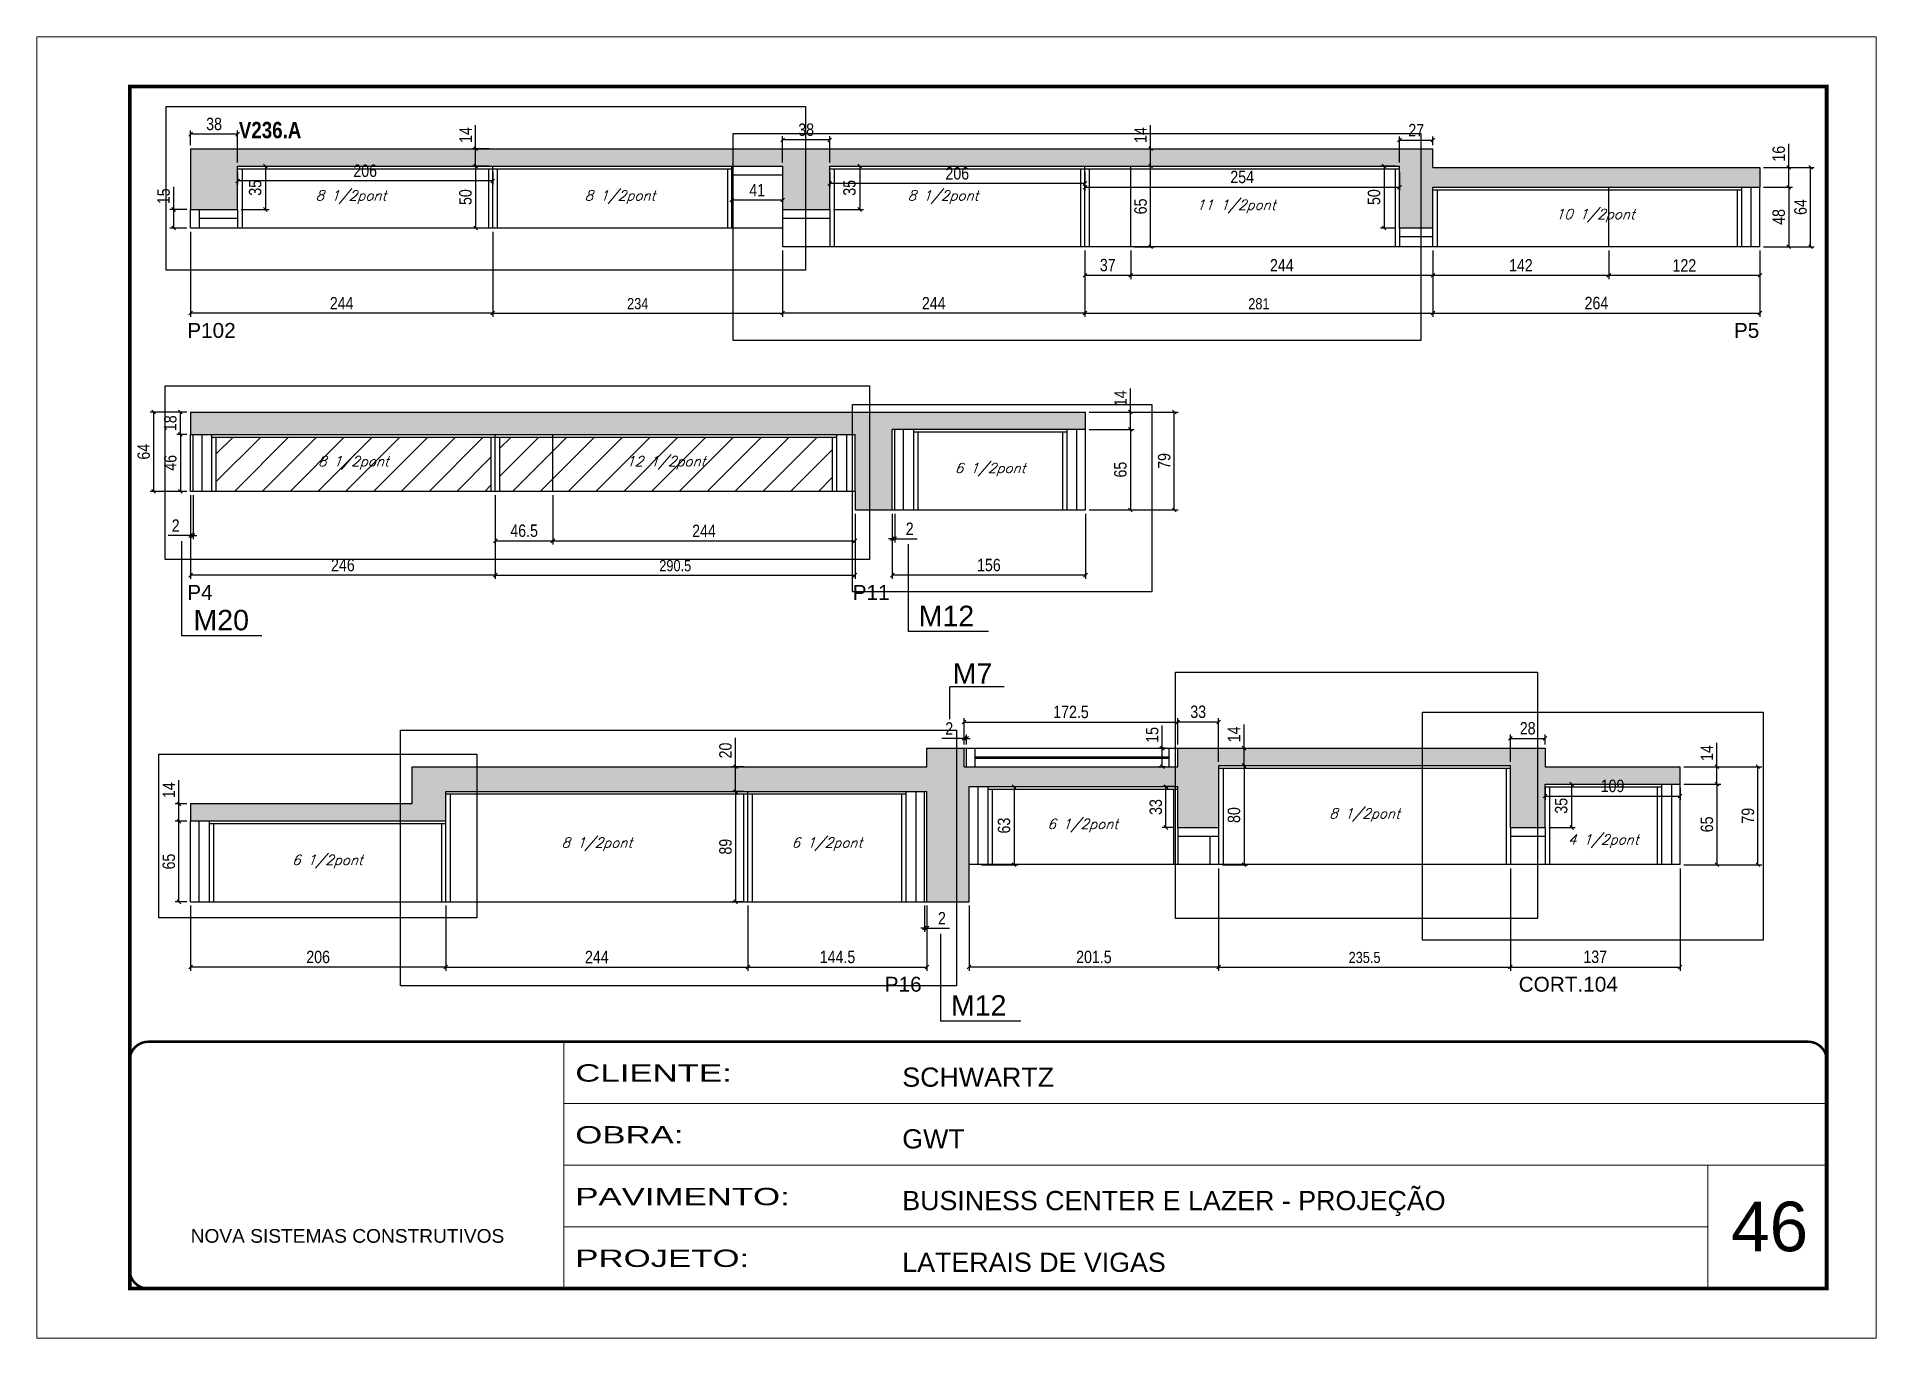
# Model space of a CAD drawing. Extents: x 2603 to 22413, y 1253 to 30260.
# Drawn here: x 4188 to 5673, y 16185 to 17235 of the extents above; entities that cross this region are included whole.
import ezdxf

# ---------------------------------------------------------------- set-up
doc = ezdxf.new("R2010")
doc.units = 0
doc.linetypes.add('CONTINUO', pattern=[0])
doc.linetypes.add('DASHED', pattern=[0.75, 0.5, -0.25])
for name, color, linetype in [('5', 5, 'Continuous'), ('COTA', 241, 'Continuous'), ('NOMENCLATURA', 7, 'Continuous'), ('Painéis', 200, 'Continuous'), ('SARR_2.2x7', 40, 'Continuous'), ('SARR_3.5x7', 81, 'Continuous'), ('texto', 7, 'Continuous')]:
    doc.layers.add(name, color=color, linetype=linetype)
for name, color, linetype, lineweight in [('CARIMBO', 255, 'Continuous', 9), ('Folhas', 255, 'Continuous', 9), ('Hachura', 251, 'Continuous', 9), ('SARRAFO DE PRESSAO', 251, 'DASHED', 9)]:
    doc.layers.add(name, color=color, linetype=linetype, lineweight=lineweight)
doc.styles.add('ARIAL', font='arial.ttf')
doc.styles.add('COTA TECNICA', font='techl___.ttf', dxfattribs={"height": 10})
doc.styles.add('COTA TECNICA-50', font='techl___.ttf', dxfattribs={"height": 9})
doc.styles.add('Romans', font='romans.shx')
doc.styles.get("Standard").update_dxf_attribs({"font": 'arial.ttf'})
doc.styles.add('TECNICA', font='techb___.ttf', dxfattribs={"height": 10})
doc.styles.add('Tecnologia', font='')
doc.styles.get('Tecnologia').set_extended_font_data('Forgotten Futurist')
doc.dimstyles.new('COTA PAINEL-50', dxfattribs={"dimtxt": 9, "dimasz": 3, "dimexe": 3, "dimexo": 3, "dimgap": 3, "dimtad": 1, "dimdec": 1, "dimzin": 12, "dimdsep": 46, "dimtxsty": 'COTA TECNICA-50', "dimblk1": 'OBLIQUE', "dimblk2": 'OBLIQUE', "dimsah": 1, "dimcen": 0.9, "dimclrd": 4, "dimclre": 4, "dimclrt": 240, "dimadec": 1, "dimazin": 3, "dimtfac": 1, "dimtdec": 1, "dimtmove": 0, "dimatfit": 3, "dimfxl": 1, "dimtolj": 1, "dimtzin": 12, "dimarcsym": 0})
doc.dimstyles.new('PAINEL', dxfattribs={"dimtxt": 10, "dimasz": 3, "dimexe": 3, "dimexo": 3, "dimgap": 3, "dimtad": 1, "dimdec": 1, "dimzin": 12, "dimdsep": 46, "dimtxsty": 'COTA TECNICA', "dimblk1": 'OBLIQUE', "dimblk2": 'OBLIQUE', "dimsah": 1, "dimcen": 0.9, "dimclrd": 4, "dimclre": 4, "dimclrt": 240, "dimadec": 1, "dimazin": 3, "dimtfac": 1, "dimtdec": 1, "dimtmove": 0, "dimatfit": 3, "dimfxl": 1, "dimtolj": 1, "dimtzin": 12, "dimarcsym": 0})
pattern_1 = [(50, (-126418.0314, -5371.0305), (5.46554007, -0.47817257), [0.5715, -6.2865]), (355, (-126418.0314, -5371.0305), (-1.05730264, 5.73170536), [0.4572, -5.02921753]), (100.4514447, (-126417.576, -5371.0704), (4.40823741, 5.25353256), [0.48570026, -5.34270734]), (46.1842, (-126418.0314, -5369.5065), (8.13237123, -1.26126984), [0.85725, -9.42975]), (96.6355576, (-126417.354, -5369.612), (7.122124, 7.42278374), [0.7285507, -8.01406824]), (351.184151, (-126418.031, -5369.5065), (7.122124, 7.42278374), [0.685799, -7.54379196]), (21, (-126417.2694, -5369.8875), (4.54843174, -3.06795595), [0.5715, -6.2865]), (326, (-126417.2694, -5369.8875), (1.85406085, 5.52563898), [0.4572, -5.0292]), (71.451445, (-126416.8904, -5370.143), (6.40249258, 2.45768307), [0.48570026, -5.34269813]), (37.5, (-126418.0314, -5371.0305), (0.092658098, 2.536651166), [0, -4.96824, 0, -5.1054, 0, -5.04825]), (7.5, (-126418.0314, -5371.0305), (2.004589875, 3.005417245), [0, -2.91084, 0, -4.85394, 0, -1.92405]), (327.5, (-126419.7307, -5371.0305), (4.067717855, -0.17186232), [0, -1.905, 0, -5.9436, 0, -7.8867]), (317.5, (-126420.4927, -5371.0305), (4.44387544, 0.76279473), [0, -2.4765, 0, -3.94716, 0, -5.6007])]

msp = doc.modelspace()

# ---------------------------------------------------------------- texts
at = {"layer": '5', "linetype": 'Continuous'}
for s, p in [('P102', (4309.4, 16991.95)), ('P5', (5558.1, 16991.95)), ('P4', (4309.4, 16780.58)), ('P11', (4846.6, 16780.58)), ('P16', (4872.51, 16464.42)), ('CORT.104', (5384.31, 16464.42))]:
    msp.add_text(s, height=12, rotation=359.99996, dxfattribs=at).set_placement(p)
at = {"layer": 'CARIMBO', "style": 'ARIAL'}
msp.add_text('46', height=40, dxfattribs=at).set_placement((5555.83, 16254.99))
at = {"layer": 'NOMENCLATURA', "style": 'TECNICA'}
msp.add_text('V236.A', height=13.2, dxfattribs=at).set_placement((4351.1, 17153.03))
at = {"layer": 'NOMENCLATURA', "linetype": 'Continuous'}
for s, p in [('M20', (4314.45, 16755.98)), ('M12', (4899.96, 16759.33)), ('M7', (4927.4, 16712.89)), ('M12', (4925.96, 16445.1))]:
    msp.add_text(s, height=16.5, dxfattribs=at).set_placement(p)
at = {"layer": 'texto', "color": 2, "char_height": 8, "attachment_point": 5, "style": 'Romans'}
for s, insert in [('{\\Q19;\\C256;8 1/2pont}', (4441.64, 17105.51)), ('{\\Q19;\\C256;8 1/2pont}', (4658.84, 17105.51)), ('{\\Q19;\\C256;8 1/2pont}', (4919.64, 17105.51)), ('{\\Q19;\\C256;11 1/2pont}', (5156.14, 17098.01)), ('{\\Q19;\\C256;10 1/2pont}', (5446.14, 17090.51)), ('{\\Q19;\\C256;8 1/2pont}', (4443.64, 16891.1)), ('{\\Q19;\\C256;12 1/2pont}', (4695.89, 16891.1)), ('{\\Q19;\\C256;6 1/2pont}', (4957.64, 16885.6)), ('{\\Q19;\\C256;6 1/2pont}', (5032.39, 16598.44)), ('{\\Q19;\\C256;8 1/2pont}', (5259.89, 16606.94)), ('{\\Q19;\\C256;8 1/2pont}', (4640.14, 16583.44)), ('{\\Q19;\\C256;6 1/2pont}', (4825.89, 16583.44)), ('{\\Q19;\\C256;4 1/2pont}', (5452.64, 16585.91)), ('{\\Q19;\\C256;6 1/2pont}', (4422.64, 16569.44))]:
    msp.add_mtext(s, dxfattribs=dict(at, insert=insert))

# ---------------------------------------------------------------- blocks, each defined once
blk = doc.blocks.new('9999999999')
at = {"color": 30, "linetype": 'CONTINUO'}
for p, q in [((98564.6, 34230.2), (98564.6, 34429.4)), ((98564.6, 34379.6), (99584, 34379.6)), ((98564.6, 34329.8), (99488, 34329.8)), ((99584, 34329.8), (99488, 34329.8)), ((99488, 34329.8), (99488, 34230.2)), ((98564.6, 34280), (99488, 34280))]:
    blk.add_line(p, q, dxfattribs=at)
at = {"color": 30, "linetype": 'CONTINUO', "const_width": 2}
blk.add_lwpolyline([(99584, 34230.2), (99584, 34414.4, 0.414214), (99569, 34429.4), (98229, 34429.4, 0.414214), (98214, 34414.4), (98214, 34245.2, 0.414214), (98229, 34230.2), (99584, 34230.2)], format="xyb", dxfattribs=at)
at = {"layer": 'Folhas'}
blk.add_lwpolyline([(98139, 34190.2), (99624, 34190.2), (99624, 35240.2), (98139, 35240.2)], close=True, dxfattribs=at)
at = {"layer": 'Folhas', "color": 30, "const_width": 3}
blk.add_lwpolyline([(98214, 34230.2), (99584, 34230.2), (99584, 35200.2), (98214, 35200.2)], close=True, dxfattribs=at)
at = {"color": 7, "linetype": 'Continuous', "ltscale": 5, "style": 'ARIAL'}
for s, height, p in [('SCHWARTZ', 15.48, (98837.7, 34393.1)), ('GWT', 15.48, (98837.7, 34343.3)), ('BUSINESS CENTER E LAZER - PROJEÇÃO', 15.483, (98837.7, 34293.5)), ('NOVA SISTEMAS CONSTRUTIVOS', 11.059, (98263.2, 34267.2)), ('LATERAIS DE VIGAS', 15.483, (98837.7, 34243.7))]:
    blk.add_text(s, height=height, dxfattribs=at).set_placement(p)
at = {"layer": 'Folhas', "color": 7, "style": 'Tecnologia', "width": 1.5}
for s, p in [('CLIENTE:', (98573.7, 34397.2)), ('OBRA:', (98573.7, 34347.3)), ('PAVIMENTO:', (98573.7, 34297.5)), ('PROJETO:', (98573.7, 34247.7))]:
    blk.add_text(s, height=14, dxfattribs=at).set_placement(p)
blk = doc.blocks.new('_Oblique')
at = {"color": 0, "linetype": 'ByBlock', "lineweight": -2}
blk.add_line((-0.5, -0.5), (0.5, 0.5), dxfattribs=at)
blk = doc.blocks.new('*D377')
at = {"layer": 'COTA', "color": 4, "linetype": 'ByBlock', "lineweight": -2, "transparency": 16777216}
for p, q in [((4556.1, 17077.5), (4556.1, 17008.9)), ((4790.1, 17062.5), (4790.1, 17008.9)), ((4556.1, 17011.9), (4790.1, 17011.9))]:
    blk.add_line(p, q, dxfattribs=at)
at = {"layer": 'Defpoints', "color": 0, "linetype": 'ByBlock', "transparency": 16777216}
for p in [(4556.1, 17080.5), (4790.1, 17065.5), (4790.1, 17011.9)]:
    blk.add_point(p, dxfattribs=at)
at = {"layer": 'COTA', "color": 4, "linetype": 'ByBlock', "lineweight": -2, "transparency": 16777216, "xscale": 3, "yscale": 3, "zscale": 3, "rotation": 180}
blk.add_blockref('_Oblique', (4556.1, 17011.9), dxfattribs=at)
at = {"layer": 'COTA', "color": 4, "linetype": 'ByBlock', "lineweight": -2, "transparency": 16777216, "xscale": 3, "yscale": 3, "zscale": 3}
blk.add_blockref('_Oblique', (4790.1, 17011.9), dxfattribs=at)
at = {"layer": 'COTA', "color": 240, "linetype": 'ByBlock', "transparency": 16777216, "insert": (4673.1, 17019.5), "char_height": 9, "attachment_point": 5, "style": 'COTA TECNICA-50'}
blk.add_mtext('\\A1;234', dxfattribs=at)
blk = doc.blocks.new('*D2150')
at = {"layer": 'COTA', "color": 4, "linetype": 'ByBlock', "lineweight": -2, "transparency": 16777216}
for p, q in [((4312.1, 17077.5), (4312.1, 17008.9)), ((4556.1, 17077.5), (4556.1, 17008.9)), ((4556.1, 17011.9), (4312.1, 17011.9))]:
    blk.add_line(p, q, dxfattribs=at)
at = {"layer": 'Defpoints', "color": 0, "linetype": 'ByBlock', "transparency": 16777216}
for p in [(4312.1, 17080.5), (4556.1, 17080.5), (4312.1, 17011.9)]:
    blk.add_point(p, dxfattribs=at)
at = {"layer": 'COTA', "color": 4, "linetype": 'ByBlock', "lineweight": -2, "transparency": 16777216, "xscale": 3, "yscale": 3, "zscale": 3, "rotation": 180}
blk.add_blockref('_Oblique', (4312.1, 17011.9), dxfattribs=at)
at = {"layer": 'COTA', "color": 4, "linetype": 'ByBlock', "lineweight": -2, "transparency": 16777216, "xscale": 3, "yscale": 3, "zscale": 3}
blk.add_blockref('_Oblique', (4556.1, 17011.9), dxfattribs=at)
at = {"layer": 'COTA', "color": 240, "linetype": 'ByBlock', "transparency": 16777216, "insert": (4434.1, 17019.9), "char_height": 10, "attachment_point": 5, "style": 'COTA TECNICA'}
blk.add_mtext('\\A1;244', dxfattribs=at)
blk = doc.blocks.new('*D2151')
at = {"layer": 'COTA', "color": 4, "linetype": 'ByBlock', "lineweight": -2, "transparency": 16777216}
for p, q in [((4298.5, 17095.5), (4298.5, 17113.9)), ((4309.1, 17095.5), (4295.5, 17095.5)), ((4298.5, 17080.5), (4298.5, 17095.5)), ((4309.1, 17080.5), (4295.5, 17080.5))]:
    blk.add_line(p, q, dxfattribs=at)
at = {"layer": 'Defpoints', "color": 0, "linetype": 'ByBlock', "transparency": 16777216}
for p in [(4298.5, 17095.5), (4312.1, 17095.5), (4312.1, 17080.5)]:
    blk.add_point(p, dxfattribs=at)
at = {"layer": 'COTA', "color": 4, "linetype": 'ByBlock', "lineweight": -2, "transparency": 16777216, "xscale": 3, "yscale": 3, "zscale": 3}
for p, rotation in [((4298.5, 17095.5), 90), ((4298.5, 17080.5), 270)]:
    blk.add_blockref('_Oblique', p, dxfattribs=dict(at, rotation=rotation))
at = {"layer": 'COTA', "color": 240, "linetype": 'ByBlock', "transparency": 16777216, "insert": (4290.4, 17106.2), "char_height": 10, "attachment_point": 5, "rotation": 90, "style": 'COTA TECNICA'}
blk.add_mtext('\\A1;15', dxfattribs=at)
blk = doc.blocks.new('*D378')
at = {"layer": 'COTA', "color": 4, "linetype": 'ByBlock', "lineweight": -2, "transparency": 16777216}
for p, q in [((5034.1, 17062.5), (5034.1, 17008.9)), ((5315.1, 17062.5), (5315.1, 17008.9)), ((5034.1, 17011.9), (5315.1, 17011.9))]:
    blk.add_line(p, q, dxfattribs=at)
at = {"layer": 'Defpoints', "color": 0, "linetype": 'ByBlock', "transparency": 16777216}
for p in [(5034.1, 17065.5), (5315.1, 17065.5), (5315.1, 17011.9)]:
    blk.add_point(p, dxfattribs=at)
at = {"layer": 'COTA', "color": 4, "linetype": 'ByBlock', "lineweight": -2, "transparency": 16777216, "xscale": 3, "yscale": 3, "zscale": 3, "rotation": 180}
blk.add_blockref('_Oblique', (5034.1, 17011.9), dxfattribs=at)
at = {"layer": 'COTA', "color": 4, "linetype": 'ByBlock', "lineweight": -2, "transparency": 16777216, "xscale": 3, "yscale": 3, "zscale": 3}
blk.add_blockref('_Oblique', (5315.1, 17011.9), dxfattribs=at)
at = {"layer": 'COTA', "color": 240, "linetype": 'ByBlock', "transparency": 16777216, "insert": (5174.6, 17019.4), "char_height": 9, "attachment_point": 5, "style": 'COTA TECNICA-50'}
blk.add_mtext('\\A1;281', dxfattribs=at)
blk = doc.blocks.new('*D2152')
at = {"layer": 'COTA', "color": 4, "linetype": 'ByBlock', "lineweight": -2, "transparency": 16777216}
for p, q in [((4790.1, 17062.5), (4790.1, 17008.9)), ((5034.1, 17062.5), (5034.1, 17008.9)), ((5034.1, 17011.9), (4790.1, 17011.9))]:
    blk.add_line(p, q, dxfattribs=at)
at = {"layer": 'Defpoints', "color": 0, "linetype": 'ByBlock', "transparency": 16777216}
for p in [(4790.1, 17065.5), (5034.1, 17065.5), (4790.1, 17011.9)]:
    blk.add_point(p, dxfattribs=at)
at = {"layer": 'COTA', "color": 4, "linetype": 'ByBlock', "lineweight": -2, "transparency": 16777216, "xscale": 3, "yscale": 3, "zscale": 3, "rotation": 180}
blk.add_blockref('_Oblique', (4790.1, 17011.9), dxfattribs=at)
at = {"layer": 'COTA', "color": 4, "linetype": 'ByBlock', "lineweight": -2, "transparency": 16777216, "xscale": 3, "yscale": 3, "zscale": 3}
blk.add_blockref('_Oblique', (5034.1, 17011.9), dxfattribs=at)
at = {"layer": 'COTA', "color": 240, "linetype": 'ByBlock', "transparency": 16777216, "insert": (4912.1, 17019.9), "char_height": 10, "attachment_point": 5, "style": 'COTA TECNICA'}
blk.add_mtext('\\A1;244', dxfattribs=at)
blk = doc.blocks.new('*D2153')
at = {"layer": 'COTA', "color": 4, "linetype": 'ByBlock', "lineweight": -2, "transparency": 16777216}
for p, q in [((4749.1, 17103.2), (4790.1, 17103.2)), ((4749.1, 17102.5), (4749.1, 17100.2)), ((4790.1, 17102.5), (4790.1, 17100.2))]:
    blk.add_line(p, q, dxfattribs=at)
at = {"layer": 'Defpoints', "color": 0, "linetype": 'ByBlock', "transparency": 16777216}
for p in [(4749.1, 17105.5), (4790.1, 17105.5), (4790.1, 17103.2)]:
    blk.add_point(p, dxfattribs=at)
at = {"layer": 'COTA', "color": 4, "linetype": 'ByBlock', "lineweight": -2, "transparency": 16777216, "xscale": 3, "yscale": 3, "zscale": 3, "rotation": 180}
blk.add_blockref('_Oblique', (4749.1, 17103.2), dxfattribs=at)
at = {"layer": 'COTA', "color": 4, "linetype": 'ByBlock', "lineweight": -2, "transparency": 16777216, "xscale": 3, "yscale": 3, "zscale": 3}
blk.add_blockref('_Oblique', (4790.1, 17103.2), dxfattribs=at)
at = {"layer": 'COTA', "color": 240, "linetype": 'ByBlock', "transparency": 16777216, "insert": (4769.6, 17111.2), "char_height": 10, "attachment_point": 5, "style": 'COTA TECNICA'}
blk.add_mtext('\\A1;41', dxfattribs=at)
blk = doc.blocks.new('*D2154')
at = {"layer": 'COTA', "color": 4, "linetype": 'ByBlock', "lineweight": -2, "transparency": 16777216}
for p, q in [((4790.1, 17133.5), (4790.1, 17154.7)), ((4828.1, 17133.5), (4828.1, 17154.7)), ((4828.1, 17151.7), (4790.1, 17151.7))]:
    blk.add_line(p, q, dxfattribs=at)
at = {"layer": 'Defpoints', "color": 0, "linetype": 'ByBlock', "transparency": 16777216}
for p in [(4790.1, 17151.7), (4790.1, 17130.5), (4828.1, 17130.5)]:
    blk.add_point(p, dxfattribs=at)
at = {"layer": 'COTA', "color": 4, "linetype": 'ByBlock', "lineweight": -2, "transparency": 16777216, "xscale": 3, "yscale": 3, "zscale": 3, "rotation": 180}
blk.add_blockref('_Oblique', (4790.1, 17151.7), dxfattribs=at)
at = {"layer": 'COTA', "color": 4, "linetype": 'ByBlock', "lineweight": -2, "transparency": 16777216, "xscale": 3, "yscale": 3, "zscale": 3}
blk.add_blockref('_Oblique', (4828.1, 17151.7), dxfattribs=at)
at = {"layer": 'COTA', "color": 240, "linetype": 'ByBlock', "transparency": 16777216, "insert": (4809.1, 17159.9), "char_height": 10, "attachment_point": 5, "style": 'COTA TECNICA'}
blk.add_mtext('\\A1;38', dxfattribs=at)
blk = doc.blocks.new('*D2155')
at = {"layer": 'COTA', "color": 4, "linetype": 'ByBlock', "lineweight": -2, "transparency": 16777216}
for p, q in [((4312.1, 17147.5), (4312.1, 17159.3)), ((4350.1, 17156.3), (4312.1, 17156.3)), ((4350.1, 17133.5), (4350.1, 17159.3))]:
    blk.add_line(p, q, dxfattribs=at)
at = {"layer": 'Defpoints', "color": 0, "linetype": 'ByBlock', "transparency": 16777216}
for p in [(4312.1, 17156.3), (4312.1, 17144.5), (4350.1, 17130.5)]:
    blk.add_point(p, dxfattribs=at)
at = {"layer": 'COTA', "color": 4, "linetype": 'ByBlock', "lineweight": -2, "transparency": 16777216, "xscale": 3, "yscale": 3, "zscale": 3, "rotation": 180}
blk.add_blockref('_Oblique', (4312.1, 17156.3), dxfattribs=at)
at = {"layer": 'COTA', "color": 4, "linetype": 'ByBlock', "lineweight": -2, "transparency": 16777216, "xscale": 3, "yscale": 3, "zscale": 3}
blk.add_blockref('_Oblique', (4350.1, 17156.3), dxfattribs=at)
at = {"layer": 'COTA', "color": 240, "linetype": 'ByBlock', "transparency": 16777216, "insert": (4331.1, 17164.5), "char_height": 10, "attachment_point": 5, "style": 'COTA TECNICA'}
blk.add_mtext('\\A1;38', dxfattribs=at)
blk = doc.blocks.new('*D2156')
at = {"layer": 'COTA', "color": 4, "linetype": 'ByBlock', "lineweight": -2, "transparency": 16777216}
for p, q in [((5288.1, 17133.5), (5288.1, 17154.5)), ((5315.1, 17147.5), (5315.1, 17154.5)), ((5288.1, 17151.5), (5315.1, 17151.5))]:
    blk.add_line(p, q, dxfattribs=at)
at = {"layer": 'Defpoints', "color": 0, "linetype": 'ByBlock', "transparency": 16777216}
for p in [(5315.1, 17151.5), (5315.1, 17144.5), (5288.1, 17130.5)]:
    blk.add_point(p, dxfattribs=at)
at = {"layer": 'COTA', "color": 4, "linetype": 'ByBlock', "lineweight": -2, "transparency": 16777216, "xscale": 3, "yscale": 3, "zscale": 3, "rotation": 180}
blk.add_blockref('_Oblique', (5288.1, 17151.5), dxfattribs=at)
at = {"layer": 'COTA', "color": 4, "linetype": 'ByBlock', "lineweight": -2, "transparency": 16777216, "xscale": 3, "yscale": 3, "zscale": 3}
blk.add_blockref('_Oblique', (5315.1, 17151.5), dxfattribs=at)
at = {"layer": 'COTA', "color": 240, "linetype": 'ByBlock', "transparency": 16777216, "insert": (5301.6, 17159.6), "char_height": 10, "attachment_point": 5, "style": 'COTA TECNICA'}
blk.add_mtext('\\A1;27', dxfattribs=at)
blk = doc.blocks.new('*D2157')
at = {"layer": 'COTA', "color": 4, "linetype": 'ByBlock', "lineweight": -2, "transparency": 16777216}
for p, q in [((5285.1, 17130.5), (5272.7, 17130.5)), ((5275.7, 17130.5), (5275.7, 17080.5)), ((5285.1, 17080.5), (5272.7, 17080.5))]:
    blk.add_line(p, q, dxfattribs=at)
at = {"layer": 'Defpoints', "color": 0, "linetype": 'ByBlock', "transparency": 16777216}
for p in [(5288.1, 17130.5), (5275.7, 17080.5), (5288.1, 17080.5)]:
    blk.add_point(p, dxfattribs=at)
at = {"layer": 'COTA', "color": 4, "linetype": 'ByBlock', "lineweight": -2, "transparency": 16777216, "xscale": 3, "yscale": 3, "zscale": 3}
for p, rotation in [((5275.7, 17130.5), 90), ((5275.7, 17080.5), 270)]:
    blk.add_blockref('_Oblique', p, dxfattribs=dict(at, rotation=rotation))
at = {"layer": 'COTA', "color": 240, "linetype": 'ByBlock', "transparency": 16777216, "insert": (5267.6, 17105.5), "char_height": 10, "attachment_point": 5, "rotation": 90, "style": 'COTA TECNICA'}
blk.add_mtext('\\A1;50', dxfattribs=at)
blk = doc.blocks.new('*D2158')
at = {"layer": 'COTA', "color": 4, "linetype": 'ByBlock', "lineweight": -2, "transparency": 16777216}
for p, q in [((5034.1, 17062.5), (5034.1, 17039.4)), ((5071.1, 17062.5), (5071.1, 17039.4)), ((5034.1, 17042.4), (5071.1, 17042.4))]:
    blk.add_line(p, q, dxfattribs=at)
at = {"layer": 'Defpoints', "color": 0, "linetype": 'ByBlock', "transparency": 16777216}
for p in [(5034.1, 17065.5), (5071.1, 17065.5), (5071.1, 17042.4)]:
    blk.add_point(p, dxfattribs=at)
at = {"layer": 'COTA', "color": 4, "linetype": 'ByBlock', "lineweight": -2, "transparency": 16777216, "xscale": 3, "yscale": 3, "zscale": 3, "rotation": 180}
blk.add_blockref('_Oblique', (5034.1, 17042.4), dxfattribs=at)
at = {"layer": 'COTA', "color": 4, "linetype": 'ByBlock', "lineweight": -2, "transparency": 16777216, "xscale": 3, "yscale": 3, "zscale": 3}
blk.add_blockref('_Oblique', (5071.1, 17042.4), dxfattribs=at)
at = {"layer": 'COTA', "color": 240, "linetype": 'ByBlock', "transparency": 16777216, "insert": (5052.6, 17050.6), "char_height": 10, "attachment_point": 5, "style": 'COTA TECNICA'}
blk.add_mtext('\\A1;37', dxfattribs=at)
blk = doc.blocks.new('*D2159')
at = {"layer": 'COTA', "color": 4, "linetype": 'ByBlock', "lineweight": -2, "transparency": 16777216}
for p, q in [((5071.1, 17062.5), (5071.1, 17039.4)), ((5315.1, 17062.5), (5315.1, 17039.4)), ((5071.1, 17042.4), (5315.1, 17042.4))]:
    blk.add_line(p, q, dxfattribs=at)
at = {"layer": 'Defpoints', "color": 0, "linetype": 'ByBlock', "transparency": 16777216}
for p in [(5071.1, 17065.5), (5315.1, 17065.5), (5315.1, 17042.4)]:
    blk.add_point(p, dxfattribs=at)
at = {"layer": 'COTA', "color": 4, "linetype": 'ByBlock', "lineweight": -2, "transparency": 16777216, "xscale": 3, "yscale": 3, "zscale": 3, "rotation": 180}
blk.add_blockref('_Oblique', (5071.1, 17042.4), dxfattribs=at)
at = {"layer": 'COTA', "color": 4, "linetype": 'ByBlock', "lineweight": -2, "transparency": 16777216, "xscale": 3, "yscale": 3, "zscale": 3}
blk.add_blockref('_Oblique', (5315.1, 17042.4), dxfattribs=at)
at = {"layer": 'COTA', "color": 240, "linetype": 'ByBlock', "transparency": 16777216, "insert": (5193.1, 17050.5), "char_height": 10, "attachment_point": 5, "style": 'COTA TECNICA'}
blk.add_mtext('\\A1;244', dxfattribs=at)
blk = doc.blocks.new('*D2160')
at = {"layer": 'COTA', "color": 4, "linetype": 'ByBlock', "lineweight": -2, "transparency": 16777216}
for p, q in [((4553.1, 17130.5), (4539.2, 17130.5)), ((4542.2, 17130.5), (4542.2, 17080.5)), ((4553.1, 17080.5), (4539.2, 17080.5))]:
    blk.add_line(p, q, dxfattribs=at)
at = {"layer": 'Defpoints', "color": 0, "linetype": 'ByBlock', "transparency": 16777216}
for p in [(4556.1, 17130.5), (4542.2, 17080.5), (4556.1, 17080.5)]:
    blk.add_point(p, dxfattribs=at)
at = {"layer": 'COTA', "color": 4, "linetype": 'ByBlock', "lineweight": -2, "transparency": 16777216, "xscale": 3, "yscale": 3, "zscale": 3}
for p, rotation in [((4542.2, 17130.5), 90), ((4542.2, 17080.5), 270)]:
    blk.add_blockref('_Oblique', p, dxfattribs=dict(at, rotation=rotation))
at = {"layer": 'COTA', "color": 240, "linetype": 'ByBlock', "transparency": 16777216, "insert": (4534.1, 17105.5), "char_height": 10, "attachment_point": 5, "rotation": 90, "style": 'COTA TECNICA'}
blk.add_mtext('\\A1;50', dxfattribs=at)
blk = doc.blocks.new('*D2034')
at = {"layer": 'COTA', "color": 4, "linetype": 'ByBlock', "lineweight": -2, "transparency": 16777216}
for p, q in [((5582.1, 17113.5), (5605.4, 17113.5)), ((5602.4, 17113.5), (5602.4, 17065.5)), ((5582.1, 17065.5), (5605.4, 17065.5))]:
    blk.add_line(p, q, dxfattribs=at)
at = {"layer": 'Defpoints', "color": 0, "linetype": 'ByBlock', "transparency": 16777216}
for p in [(5579.1, 17113.5), (5579.1, 17065.5), (5602.4, 17065.5)]:
    blk.add_point(p, dxfattribs=at)
at = {"layer": 'COTA', "color": 4, "linetype": 'ByBlock', "lineweight": -2, "transparency": 16777216, "xscale": 3, "yscale": 3, "zscale": 3}
for p, rotation in [((5602.4, 17113.5), 90), ((5602.4, 17065.5), 270)]:
    blk.add_blockref('_Oblique', p, dxfattribs=dict(at, rotation=rotation))
at = {"layer": 'COTA', "color": 240, "linetype": 'ByBlock', "transparency": 16777216, "insert": (5594.3, 17089.5), "char_height": 10, "attachment_point": 5, "rotation": 90, "style": 'COTA TECNICA'}
blk.add_mtext('\\A1;48', dxfattribs=at)
blk = doc.blocks.new('*D2035')
at = {"layer": 'COTA', "color": 4, "linetype": 'ByBlock', "lineweight": -2, "transparency": 16777216}
for p, q in [((5582.1, 17129.5), (5623, 17129.5)), ((5620, 17065.5), (5620, 17129.5)), ((5582.1, 17065.5), (5623, 17065.5))]:
    blk.add_line(p, q, dxfattribs=at)
at = {"layer": 'Defpoints', "color": 0, "linetype": 'ByBlock', "transparency": 16777216}
for p in [(5579.1, 17129.5), (5620, 17129.5), (5579.1, 17065.5)]:
    blk.add_point(p, dxfattribs=at)
at = {"layer": 'COTA', "color": 4, "linetype": 'ByBlock', "lineweight": -2, "transparency": 16777216, "xscale": 3, "yscale": 3, "zscale": 3}
for p, rotation in [((5620, 17129.5), 90), ((5620, 17065.5), 270)]:
    blk.add_blockref('_Oblique', p, dxfattribs=dict(at, rotation=rotation))
at = {"layer": 'COTA', "color": 240, "linetype": 'ByBlock', "transparency": 16777216, "insert": (5611.9, 17097.5), "char_height": 10, "attachment_point": 5, "rotation": 90, "style": 'COTA TECNICA'}
blk.add_mtext('\\A1;64', dxfattribs=at)
blk = doc.blocks.new('*D2036')
at = {"layer": 'COTA', "color": 4, "linetype": 'ByBlock', "lineweight": -2, "transparency": 16777216}
for p, q in [((5315.1, 17062.5), (5315.1, 17008.9)), ((5579.1, 17062.5), (5579.1, 17008.9)), ((5315.1, 17011.9), (5579.1, 17011.9))]:
    blk.add_line(p, q, dxfattribs=at)
at = {"layer": 'Defpoints', "color": 0, "linetype": 'ByBlock', "transparency": 16777216}
for p in [(5315.1, 17065.5), (5579.1, 17065.5), (5579.1, 17011.9)]:
    blk.add_point(p, dxfattribs=at)
at = {"layer": 'COTA', "color": 4, "linetype": 'ByBlock', "lineweight": -2, "transparency": 16777216, "xscale": 3, "yscale": 3, "zscale": 3, "rotation": 180}
blk.add_blockref('_Oblique', (5315.1, 17011.9), dxfattribs=at)
at = {"layer": 'COTA', "color": 4, "linetype": 'ByBlock', "lineweight": -2, "transparency": 16777216, "xscale": 3, "yscale": 3, "zscale": 3}
blk.add_blockref('_Oblique', (5579.1, 17011.9), dxfattribs=at)
at = {"layer": 'COTA', "color": 240, "linetype": 'ByBlock', "transparency": 16777216, "insert": (5447.1, 17020), "char_height": 10, "attachment_point": 5, "style": 'COTA TECNICA'}
blk.add_mtext('\\A1;264', dxfattribs=at)
blk = doc.blocks.new('*D2037')
at = {"layer": 'COTA', "color": 4, "linetype": 'ByBlock', "lineweight": -2, "transparency": 16777216}
for p, q in [((5602.4, 17129.5), (5602.4, 17148.5)), ((5582.1, 17129.5), (5605.4, 17129.5)), ((5602.4, 17113.5), (5602.4, 17129.5)), ((5582.1, 17113.5), (5605.4, 17113.5))]:
    blk.add_line(p, q, dxfattribs=at)
at = {"layer": 'Defpoints', "color": 0, "linetype": 'ByBlock', "transparency": 16777216}
for p in [(5579.1, 17129.5), (5602.4, 17129.5), (5579.1, 17113.5)]:
    blk.add_point(p, dxfattribs=at)
at = {"layer": 'COTA', "color": 4, "linetype": 'ByBlock', "lineweight": -2, "transparency": 16777216, "xscale": 3, "yscale": 3, "zscale": 3}
for p, rotation in [((5602.4, 17129.5), 90), ((5602.4, 17113.5), 270)]:
    blk.add_blockref('_Oblique', p, dxfattribs=dict(at, rotation=rotation))
at = {"layer": 'COTA', "color": 240, "linetype": 'ByBlock', "transparency": 16777216, "insert": (5594.3, 17140.5), "char_height": 10, "attachment_point": 5, "rotation": 90, "style": 'COTA TECNICA'}
blk.add_mtext('\\A1;16', dxfattribs=at)
blk = doc.blocks.new('*D2038')
at = {"layer": 'COTA', "color": 4, "linetype": 'ByBlock', "lineweight": -2, "transparency": 16777216}
for p, q in [((5315.1, 17062.5), (5315.1, 17039.4)), ((5457.1, 17062.5), (5457.1, 17039.4)), ((5315.1, 17042.4), (5457.1, 17042.4))]:
    blk.add_line(p, q, dxfattribs=at)
at = {"layer": 'Defpoints', "color": 0, "linetype": 'ByBlock', "transparency": 16777216}
for p in [(5315.1, 17065.5), (5457.1, 17065.5), (5457.1, 17042.4)]:
    blk.add_point(p, dxfattribs=at)
at = {"layer": 'COTA', "color": 4, "linetype": 'ByBlock', "lineweight": -2, "transparency": 16777216, "xscale": 3, "yscale": 3, "zscale": 3, "rotation": 180}
blk.add_blockref('_Oblique', (5315.1, 17042.4), dxfattribs=at)
at = {"layer": 'COTA', "color": 4, "linetype": 'ByBlock', "lineweight": -2, "transparency": 16777216, "xscale": 3, "yscale": 3, "zscale": 3}
blk.add_blockref('_Oblique', (5457.1, 17042.4), dxfattribs=at)
at = {"layer": 'COTA', "color": 240, "linetype": 'ByBlock', "transparency": 16777216, "insert": (5386.1, 17050.5), "char_height": 10, "attachment_point": 5, "style": 'COTA TECNICA'}
blk.add_mtext('\\A1;142', dxfattribs=at)
blk = doc.blocks.new('*D2039')
at = {"layer": 'COTA', "color": 4, "linetype": 'ByBlock', "lineweight": -2, "transparency": 16777216}
for p, q in [((5457.1, 17062.5), (5457.1, 17039.4)), ((5579.1, 17062.5), (5579.1, 17039.4)), ((5457.1, 17042.4), (5579.1, 17042.4))]:
    blk.add_line(p, q, dxfattribs=at)
at = {"layer": 'Defpoints', "color": 0, "linetype": 'ByBlock', "transparency": 16777216}
for p in [(5457.1, 17065.5), (5579.1, 17065.5), (5579.1, 17042.4)]:
    blk.add_point(p, dxfattribs=at)
at = {"layer": 'COTA', "color": 4, "linetype": 'ByBlock', "lineweight": -2, "transparency": 16777216, "xscale": 3, "yscale": 3, "zscale": 3, "rotation": 180}
blk.add_blockref('_Oblique', (5457.1, 17042.4), dxfattribs=at)
at = {"layer": 'COTA', "color": 4, "linetype": 'ByBlock', "lineweight": -2, "transparency": 16777216, "xscale": 3, "yscale": 3, "zscale": 3}
blk.add_blockref('_Oblique', (5579.1, 17042.4), dxfattribs=at)
at = {"layer": 'COTA', "color": 240, "linetype": 'ByBlock', "transparency": 16777216, "insert": (5518.1, 17050.4), "char_height": 10, "attachment_point": 5, "style": 'COTA TECNICA'}
blk.add_mtext('\\A1;122', dxfattribs=at)
blk = doc.blocks.new('*D2040')
at = {"layer": 'COTA', "color": 4, "linetype": 'ByBlock', "lineweight": -2, "transparency": 16777216}
for p, q in [((5074.1, 17130.5), (5090.2, 17130.5)), ((5087.2, 17065.5), (5087.2, 17130.5)), ((5074.1, 17065.5), (5090.2, 17065.5))]:
    blk.add_line(p, q, dxfattribs=at)
at = {"layer": 'Defpoints', "color": 0, "linetype": 'ByBlock', "transparency": 16777216}
for p in [(5071.1, 17130.5), (5087.2, 17130.5), (5071.1, 17065.5)]:
    blk.add_point(p, dxfattribs=at)
at = {"layer": 'COTA', "color": 4, "linetype": 'ByBlock', "lineweight": -2, "transparency": 16777216, "xscale": 3, "yscale": 3, "zscale": 3}
for p, rotation in [((5087.2, 17130.5), 90), ((5087.2, 17065.5), 270)]:
    blk.add_blockref('_Oblique', p, dxfattribs=dict(at, rotation=rotation))
at = {"layer": 'COTA', "color": 240, "linetype": 'ByBlock', "transparency": 16777216, "insert": (5079.1, 17098), "char_height": 10, "attachment_point": 5, "rotation": 90, "style": 'COTA TECNICA'}
blk.add_mtext('\\A1;65', dxfattribs=at)
blk = doc.blocks.new('*D2041')
at = {"layer": 'COTA', "color": 4, "linetype": 'ByBlock', "lineweight": -2, "transparency": 16777216}
for p, q in [((5087.2, 17144.5), (5087.2, 17163.6)), ((5074.1, 17144.5), (5090.2, 17144.5)), ((5087.2, 17130.5), (5087.2, 17144.5)), ((5074.1, 17130.5), (5090.2, 17130.5))]:
    blk.add_line(p, q, dxfattribs=at)
at = {"layer": 'Defpoints', "color": 0, "linetype": 'ByBlock', "transparency": 16777216}
for p in [(5071.1, 17144.5), (5087.2, 17144.5), (5071.1, 17130.5)]:
    blk.add_point(p, dxfattribs=at)
at = {"layer": 'COTA', "color": 4, "linetype": 'ByBlock', "lineweight": -2, "transparency": 16777216, "xscale": 3, "yscale": 3, "zscale": 3}
for p, rotation in [((5087.2, 17144.5), 90), ((5087.2, 17130.5), 270)]:
    blk.add_blockref('_Oblique', p, dxfattribs=dict(at, rotation=rotation))
at = {"layer": 'COTA', "color": 240, "linetype": 'ByBlock', "transparency": 16777216, "insert": (5079.1, 17155.6), "char_height": 10, "attachment_point": 5, "rotation": 90, "style": 'COTA TECNICA'}
blk.add_mtext('\\A1;14', dxfattribs=at)
blk = doc.blocks.new('*D2042')
at = {"layer": 'COTA', "color": 4, "linetype": 'ByBlock', "lineweight": -2, "transparency": 16777216}
for p, q in [((4831.1, 17130.5), (4855.3, 17130.5)), ((4852.3, 17130.5), (4852.3, 17095.5)), ((4831.1, 17095.5), (4855.3, 17095.5))]:
    blk.add_line(p, q, dxfattribs=at)
at = {"layer": 'Defpoints', "color": 0, "linetype": 'ByBlock', "transparency": 16777216}
for p in [(4828.1, 17130.5), (4828.1, 17095.5), (4852.3, 17095.5)]:
    blk.add_point(p, dxfattribs=at)
at = {"layer": 'COTA', "color": 4, "linetype": 'ByBlock', "lineweight": -2, "transparency": 16777216, "xscale": 3, "yscale": 3, "zscale": 3}
for p, rotation in [((4852.3, 17130.5), 90), ((4852.3, 17095.5), 270)]:
    blk.add_blockref('_Oblique', p, dxfattribs=dict(at, rotation=rotation))
at = {"layer": 'COTA', "color": 240, "linetype": 'ByBlock', "transparency": 16777216, "insert": (4844.1, 17113), "char_height": 10, "attachment_point": 5, "rotation": 90, "style": 'COTA TECNICA'}
blk.add_mtext('\\A1;35', dxfattribs=at)
blk = doc.blocks.new('*D2043')
at = {"layer": 'COTA', "color": 4, "linetype": 'ByBlock', "lineweight": -2, "transparency": 16777216}
for p, q in [((4353.1, 17130.5), (4375.5, 17130.5)), ((4372.5, 17130.5), (4372.5, 17095.5)), ((4353.1, 17095.5), (4375.5, 17095.5))]:
    blk.add_line(p, q, dxfattribs=at)
at = {"layer": 'Defpoints', "color": 0, "linetype": 'ByBlock', "transparency": 16777216}
for p in [(4350.1, 17130.5), (4350.1, 17095.5), (4372.5, 17095.5)]:
    blk.add_point(p, dxfattribs=at)
at = {"layer": 'COTA', "color": 4, "linetype": 'ByBlock', "lineweight": -2, "transparency": 16777216, "xscale": 3, "yscale": 3, "zscale": 3}
for p, rotation in [((4372.5, 17130.5), 90), ((4372.5, 17095.5), 270)]:
    blk.add_blockref('_Oblique', p, dxfattribs=dict(at, rotation=rotation))
at = {"layer": 'COTA', "color": 240, "linetype": 'ByBlock', "transparency": 16777216, "insert": (4364.3, 17113), "char_height": 10, "attachment_point": 5, "rotation": 90, "style": 'COTA TECNICA'}
blk.add_mtext('\\A1;35', dxfattribs=at)
blk = doc.blocks.new('*D361')
at = {"layer": 'COTA', "color": 4, "linetype": 'ByBlock', "lineweight": -2, "transparency": 16777216}
for p, q in [((4558.1, 16865.1), (4558.1, 16797.5)), ((4848.6, 16850.1), (4848.6, 16797.5)), ((4558.1, 16800.5), (4848.6, 16800.5))]:
    blk.add_line(p, q, dxfattribs=at)
at = {"layer": 'Defpoints', "color": 0, "linetype": 'ByBlock', "transparency": 16777216}
for p in [(4558.1, 16868.1), (4848.6, 16853.1), (4848.6, 16800.5)]:
    blk.add_point(p, dxfattribs=at)
at = {"layer": 'COTA', "color": 4, "linetype": 'ByBlock', "lineweight": -2, "transparency": 16777216, "xscale": 3, "yscale": 3, "zscale": 3, "rotation": 180}
blk.add_blockref('_Oblique', (4558.1, 16800.5), dxfattribs=at)
at = {"layer": 'COTA', "color": 4, "linetype": 'ByBlock', "lineweight": -2, "transparency": 16777216, "xscale": 3, "yscale": 3, "zscale": 3}
blk.add_blockref('_Oblique', (4848.6, 16800.5), dxfattribs=at)
at = {"layer": 'COTA', "color": 240, "linetype": 'ByBlock', "transparency": 16777216, "insert": (4703.4, 16808.1), "char_height": 9, "attachment_point": 5, "style": 'COTA TECNICA-50'}
blk.add_mtext('\\A1;290.5', dxfattribs=at)
blk = doc.blocks.new('*D2044')
at = {"layer": 'COTA', "color": 4, "linetype": 'ByBlock', "lineweight": -2, "transparency": 16777216}
for p, q in [((4312.1, 16865.1), (4312.1, 16797.5)), ((4558.1, 16865.1), (4558.1, 16797.5)), ((4558.1, 16800.5), (4312.1, 16800.5))]:
    blk.add_line(p, q, dxfattribs=at)
at = {"layer": 'Defpoints', "color": 0, "linetype": 'ByBlock', "transparency": 16777216}
for p in [(4312.1, 16868.1), (4558.1, 16868.1), (4312.1, 16800.5)]:
    blk.add_point(p, dxfattribs=at)
at = {"layer": 'COTA', "color": 4, "linetype": 'ByBlock', "lineweight": -2, "transparency": 16777216, "xscale": 3, "yscale": 3, "zscale": 3, "rotation": 180}
blk.add_blockref('_Oblique', (4312.1, 16800.5), dxfattribs=at)
at = {"layer": 'COTA', "color": 4, "linetype": 'ByBlock', "lineweight": -2, "transparency": 16777216, "xscale": 3, "yscale": 3, "zscale": 3}
blk.add_blockref('_Oblique', (4558.1, 16800.5), dxfattribs=at)
at = {"layer": 'COTA', "color": 240, "linetype": 'ByBlock', "transparency": 16777216, "insert": (4435.1, 16808.6), "char_height": 10, "attachment_point": 5, "style": 'COTA TECNICA'}
blk.add_mtext('\\A1;246', dxfattribs=at)
blk = doc.blocks.new('*D2045')
at = {"layer": 'COTA', "color": 4, "linetype": 'ByBlock', "lineweight": -2, "transparency": 16777216}
for p, q in [((4312.1, 16865.1), (4312.1, 16829.5)), ((4314.1, 16865.1), (4314.1, 16829.5)), ((4312.1, 16832.5), (4294, 16832.5)), ((4314.1, 16832.5), (4312.1, 16832.5)), ((4314.1, 16832.5), (4317.1, 16832.5))]:
    blk.add_line(p, q, dxfattribs=at)
at = {"layer": 'Defpoints', "color": 0, "linetype": 'ByBlock', "transparency": 16777216}
for p in [(4312.1, 16868.1), (4314.1, 16868.1), (4312.1, 16832.5)]:
    blk.add_point(p, dxfattribs=at)
at = {"layer": 'COTA', "color": 4, "linetype": 'ByBlock', "lineweight": -2, "transparency": 16777216, "xscale": 3, "yscale": 3, "zscale": 3}
blk.add_blockref('_Oblique', (4312.1, 16832.5), dxfattribs=at)
at = {"layer": 'COTA', "color": 4, "linetype": 'ByBlock', "lineweight": -2, "transparency": 16777216, "xscale": 3, "yscale": 3, "zscale": 3, "rotation": 180}
blk.add_blockref('_Oblique', (4314.1, 16832.5), dxfattribs=at)
at = {"layer": 'COTA', "color": 240, "linetype": 'ByBlock', "transparency": 16777216, "insert": (4300.1, 16840.5), "char_height": 10, "attachment_point": 5, "style": 'COTA TECNICA'}
blk.add_mtext('\\A1;2', dxfattribs=at)
blk = doc.blocks.new('*D2046')
at = {"layer": 'COTA', "color": 4, "linetype": 'ByBlock', "lineweight": -2, "transparency": 16777216}
for p, q in [((4558.1, 16865.1), (4558.1, 16825.2)), ((4604.6, 16865.1), (4604.6, 16825.2)), ((4558.1, 16828.2), (4604.6, 16828.2))]:
    blk.add_line(p, q, dxfattribs=at)
at = {"layer": 'Defpoints', "color": 0, "linetype": 'ByBlock', "transparency": 16777216}
for p in [(4558.1, 16868.1), (4604.6, 16868.1), (4604.6, 16828.2)]:
    blk.add_point(p, dxfattribs=at)
at = {"layer": 'COTA', "color": 4, "linetype": 'ByBlock', "lineweight": -2, "transparency": 16777216, "xscale": 3, "yscale": 3, "zscale": 3, "rotation": 180}
blk.add_blockref('_Oblique', (4558.1, 16828.2), dxfattribs=at)
at = {"layer": 'COTA', "color": 4, "linetype": 'ByBlock', "lineweight": -2, "transparency": 16777216, "xscale": 3, "yscale": 3, "zscale": 3}
blk.add_blockref('_Oblique', (4604.6, 16828.2), dxfattribs=at)
at = {"layer": 'COTA', "color": 240, "linetype": 'ByBlock', "transparency": 16777216, "insert": (4581.4, 16836.3), "char_height": 10, "attachment_point": 5, "style": 'COTA TECNICA'}
blk.add_mtext('\\A1;46.5', dxfattribs=at)
blk = doc.blocks.new('*D2047')
at = {"layer": 'COTA', "color": 4, "linetype": 'ByBlock', "lineweight": -2, "transparency": 16777216}
for p, q in [((4604.6, 16865.1), (4604.6, 16825.2)), ((4848.6, 16850.1), (4848.6, 16825.2)), ((4604.6, 16828.2), (4848.6, 16828.2))]:
    blk.add_line(p, q, dxfattribs=at)
at = {"layer": 'Defpoints', "color": 0, "linetype": 'ByBlock', "transparency": 16777216}
for p in [(4604.6, 16868.1), (4848.6, 16853.1), (4848.6, 16828.2)]:
    blk.add_point(p, dxfattribs=at)
at = {"layer": 'COTA', "color": 4, "linetype": 'ByBlock', "lineweight": -2, "transparency": 16777216, "xscale": 3, "yscale": 3, "zscale": 3, "rotation": 180}
blk.add_blockref('_Oblique', (4604.6, 16828.2), dxfattribs=at)
at = {"layer": 'COTA', "color": 4, "linetype": 'ByBlock', "lineweight": -2, "transparency": 16777216, "xscale": 3, "yscale": 3, "zscale": 3}
blk.add_blockref('_Oblique', (4848.6, 16828.2), dxfattribs=at)
at = {"layer": 'COTA', "color": 240, "linetype": 'ByBlock', "transparency": 16777216, "insert": (4726.6, 16836.2), "char_height": 10, "attachment_point": 5, "style": 'COTA TECNICA'}
blk.add_mtext('\\A1;244', dxfattribs=at)
blk = doc.blocks.new('*D2048')
at = {"layer": 'COTA', "color": 4, "linetype": 'ByBlock', "lineweight": -2, "transparency": 16777216}
for p, q in [((4878.6, 16850.1), (4878.6, 16797.5)), ((5034.6, 16850.1), (5034.6, 16797.5)), ((5034.6, 16800.5), (4878.6, 16800.5))]:
    blk.add_line(p, q, dxfattribs=at)
at = {"layer": 'Defpoints', "color": 0, "linetype": 'ByBlock', "transparency": 16777216}
for p in [(4878.6, 16853.1), (5034.6, 16853.1), (4878.6, 16800.5)]:
    blk.add_point(p, dxfattribs=at)
at = {"layer": 'COTA', "color": 4, "linetype": 'ByBlock', "lineweight": -2, "transparency": 16777216, "xscale": 3, "yscale": 3, "zscale": 3, "rotation": 180}
blk.add_blockref('_Oblique', (4878.6, 16800.5), dxfattribs=at)
at = {"layer": 'COTA', "color": 4, "linetype": 'ByBlock', "lineweight": -2, "transparency": 16777216, "xscale": 3, "yscale": 3, "zscale": 3}
blk.add_blockref('_Oblique', (5034.6, 16800.5), dxfattribs=at)
at = {"layer": 'COTA', "color": 240, "linetype": 'ByBlock', "transparency": 16777216, "insert": (4956.6, 16808.6), "char_height": 10, "attachment_point": 5, "style": 'COTA TECNICA'}
blk.add_mtext('\\A1;156', dxfattribs=at)
blk = doc.blocks.new('*D2049')
at = {"layer": 'COTA', "color": 4, "linetype": 'ByBlock', "lineweight": -2, "transparency": 16777216}
for p, q in [((4309.1, 16914.1), (4300.9, 16914.1)), ((4303.9, 16914.1), (4303.9, 16868.1)), ((4309.1, 16868.1), (4300.9, 16868.1))]:
    blk.add_line(p, q, dxfattribs=at)
at = {"layer": 'Defpoints', "color": 0, "linetype": 'ByBlock', "transparency": 16777216}
for p in [(4312.1, 16914.1), (4303.9, 16868.1), (4312.1, 16868.1)]:
    blk.add_point(p, dxfattribs=at)
at = {"layer": 'COTA', "color": 4, "linetype": 'ByBlock', "lineweight": -2, "transparency": 16777216, "xscale": 3, "yscale": 3, "zscale": 3}
for p, rotation in [((4303.9, 16914.1), 90), ((4303.9, 16868.1), 270)]:
    blk.add_blockref('_Oblique', p, dxfattribs=dict(at, rotation=rotation))
at = {"layer": 'COTA', "color": 240, "linetype": 'ByBlock', "transparency": 16777216, "insert": (4295.8, 16891.1), "char_height": 10, "attachment_point": 5, "rotation": 90, "style": 'COTA TECNICA'}
blk.add_mtext('\\A1;46', dxfattribs=at)
blk = doc.blocks.new('*D2050')
at = {"layer": 'COTA', "color": 4, "linetype": 'ByBlock', "lineweight": -2, "transparency": 16777216}
for p, q in [((4309.1, 16932.1), (4300.9, 16932.1)), ((4303.9, 16914.1), (4303.9, 16932.1)), ((4309.1, 16914.1), (4300.9, 16914.1))]:
    blk.add_line(p, q, dxfattribs=at)
at = {"layer": 'Defpoints', "color": 0, "linetype": 'ByBlock', "transparency": 16777216}
for p in [(4303.9, 16932.1), (4312.1, 16932.1), (4312.1, 16914.1)]:
    blk.add_point(p, dxfattribs=at)
at = {"layer": 'COTA', "color": 4, "linetype": 'ByBlock', "lineweight": -2, "transparency": 16777216, "xscale": 3, "yscale": 3, "zscale": 3}
for p, rotation in [((4303.9, 16932.1), 90), ((4303.9, 16914.1), 270)]:
    blk.add_blockref('_Oblique', p, dxfattribs=dict(at, rotation=rotation))
at = {"layer": 'COTA', "color": 240, "linetype": 'ByBlock', "transparency": 16777216, "insert": (4295.8, 16923.1), "char_height": 10, "attachment_point": 5, "rotation": 90, "style": 'COTA TECNICA'}
blk.add_mtext('\\A1;18', dxfattribs=at)
blk = doc.blocks.new('*D2028')
at = {"layer": 'COTA', "color": 4, "linetype": 'ByBlock', "lineweight": -2, "transparency": 16777216}
for p, q in [((4312.1, 16533.9), (4312.1, 16481.3)), ((4518.1, 16533.9), (4518.1, 16481.3)), ((4518.1, 16484.3), (4312.1, 16484.3))]:
    blk.add_line(p, q, dxfattribs=at)
at = {"layer": 'Defpoints', "color": 0, "linetype": 'ByBlock', "transparency": 16777216}
for p in [(4312.1, 16536.9), (4518.1, 16536.9), (4312.1, 16484.3)]:
    blk.add_point(p, dxfattribs=at)
at = {"layer": 'COTA', "color": 4, "linetype": 'ByBlock', "lineweight": -2, "transparency": 16777216, "xscale": 3, "yscale": 3, "zscale": 3, "rotation": 180}
blk.add_blockref('_Oblique', (4312.1, 16484.3), dxfattribs=at)
at = {"layer": 'COTA', "color": 4, "linetype": 'ByBlock', "lineweight": -2, "transparency": 16777216, "xscale": 3, "yscale": 3, "zscale": 3}
blk.add_blockref('_Oblique', (4518.1, 16484.3), dxfattribs=at)
at = {"layer": 'COTA', "color": 240, "linetype": 'ByBlock', "transparency": 16777216, "insert": (4415.1, 16492.4), "char_height": 10, "attachment_point": 5, "style": 'COTA TECNICA'}
blk.add_mtext('\\A1;206', dxfattribs=at)
blk = doc.blocks.new('*D2029')
at = {"layer": 'COTA', "color": 4, "linetype": 'ByBlock', "lineweight": -2, "transparency": 16777216}
for p, q in [((4518.1, 16533.9), (4518.1, 16481.3)), ((4762.1, 16533.9), (4762.1, 16481.3)), ((4518.1, 16484.3), (4762.1, 16484.3))]:
    blk.add_line(p, q, dxfattribs=at)
at = {"layer": 'Defpoints', "color": 0, "linetype": 'ByBlock', "transparency": 16777216}
for p in [(4518.1, 16536.9), (4762.1, 16536.9), (4762.1, 16484.3)]:
    blk.add_point(p, dxfattribs=at)
at = {"layer": 'COTA', "color": 4, "linetype": 'ByBlock', "lineweight": -2, "transparency": 16777216, "xscale": 3, "yscale": 3, "zscale": 3, "rotation": 180}
blk.add_blockref('_Oblique', (4518.1, 16484.3), dxfattribs=at)
at = {"layer": 'COTA', "color": 4, "linetype": 'ByBlock', "lineweight": -2, "transparency": 16777216, "xscale": 3, "yscale": 3, "zscale": 3}
blk.add_blockref('_Oblique', (4762.1, 16484.3), dxfattribs=at)
at = {"layer": 'COTA', "color": 240, "linetype": 'ByBlock', "transparency": 16777216, "insert": (4640.1, 16492.4), "char_height": 10, "attachment_point": 5, "style": 'COTA TECNICA'}
blk.add_mtext('\\A1;244', dxfattribs=at)
blk = doc.blocks.new('*D2030')
at = {"layer": 'COTA', "color": 4, "linetype": 'ByBlock', "lineweight": -2, "transparency": 16777216}
for p, q in [((4762.1, 16533.9), (4762.1, 16481.3)), ((4906.6, 16533.9), (4906.6, 16481.3)), ((4762.1, 16484.3), (4906.6, 16484.3))]:
    blk.add_line(p, q, dxfattribs=at)
at = {"layer": 'Defpoints', "color": 0, "linetype": 'ByBlock', "transparency": 16777216}
for p in [(4762.1, 16536.9), (4906.6, 16536.9), (4906.6, 16484.3)]:
    blk.add_point(p, dxfattribs=at)
at = {"layer": 'COTA', "color": 4, "linetype": 'ByBlock', "lineweight": -2, "transparency": 16777216, "xscale": 3, "yscale": 3, "zscale": 3, "rotation": 180}
blk.add_blockref('_Oblique', (4762.1, 16484.3), dxfattribs=at)
at = {"layer": 'COTA', "color": 4, "linetype": 'ByBlock', "lineweight": -2, "transparency": 16777216, "xscale": 3, "yscale": 3, "zscale": 3}
blk.add_blockref('_Oblique', (4906.6, 16484.3), dxfattribs=at)
at = {"layer": 'COTA', "color": 240, "linetype": 'ByBlock', "transparency": 16777216, "insert": (4834.4, 16492.4), "char_height": 10, "attachment_point": 5, "style": 'COTA TECNICA'}
blk.add_mtext('\\A1;144.5', dxfattribs=at)
blk = doc.blocks.new('*D2031')
at = {"layer": 'COTA', "color": 4, "linetype": 'ByBlock', "lineweight": -2, "transparency": 16777216}
for p, q in [((4904.6, 16533.9), (4904.6, 16512.7)), ((4906.6, 16533.9), (4906.6, 16512.7)), ((4904.6, 16515.7), (4901.6, 16515.7)), ((4904.6, 16515.7), (4906.6, 16515.7)), ((4906.6, 16515.7), (4924.8, 16515.7))]:
    blk.add_line(p, q, dxfattribs=at)
at = {"layer": 'Defpoints', "color": 0, "linetype": 'ByBlock', "transparency": 16777216}
for p in [(4904.6, 16536.9), (4906.6, 16536.9), (4906.6, 16515.7)]:
    blk.add_point(p, dxfattribs=at)
at = {"layer": 'COTA', "color": 4, "linetype": 'ByBlock', "lineweight": -2, "transparency": 16777216, "xscale": 3, "yscale": 3, "zscale": 3}
blk.add_blockref('_Oblique', (4904.6, 16515.7), dxfattribs=at)
at = {"layer": 'COTA', "color": 4, "linetype": 'ByBlock', "lineweight": -2, "transparency": 16777216, "xscale": 3, "yscale": 3, "zscale": 3, "rotation": 180}
blk.add_blockref('_Oblique', (4906.6, 16515.7), dxfattribs=at)
at = {"layer": 'COTA', "color": 240, "linetype": 'ByBlock', "transparency": 16777216, "insert": (4918.7, 16523.7), "char_height": 10, "attachment_point": 5, "style": 'COTA TECNICA'}
blk.add_mtext('\\A1;2', dxfattribs=at)
blk = doc.blocks.new('*D2032')
at = {"layer": 'COTA', "color": 4, "linetype": 'ByBlock', "lineweight": -2, "transparency": 16777216}
for p, q in [((4878.6, 16850.1), (4878.6, 16826.9)), ((4880.6, 16850.1), (4880.6, 16826.9)), ((4878.6, 16829.9), (4875.6, 16829.9)), ((4878.6, 16829.9), (4880.6, 16829.9)), ((4880.6, 16829.9), (4898.8, 16829.9))]:
    blk.add_line(p, q, dxfattribs=at)
at = {"layer": 'Defpoints', "color": 0, "linetype": 'ByBlock', "transparency": 16777216}
for p in [(4878.6, 16853.1), (4880.6, 16853.1), (4880.6, 16829.9)]:
    blk.add_point(p, dxfattribs=at)
at = {"layer": 'COTA', "color": 4, "linetype": 'ByBlock', "lineweight": -2, "transparency": 16777216, "xscale": 3, "yscale": 3, "zscale": 3}
blk.add_blockref('_Oblique', (4878.6, 16829.9), dxfattribs=at)
at = {"layer": 'COTA', "color": 4, "linetype": 'ByBlock', "lineweight": -2, "transparency": 16777216, "xscale": 3, "yscale": 3, "zscale": 3, "rotation": 180}
blk.add_blockref('_Oblique', (4880.6, 16829.9), dxfattribs=at)
at = {"layer": 'COTA', "color": 240, "linetype": 'ByBlock', "transparency": 16777216, "insert": (4892.7, 16837.9), "char_height": 10, "attachment_point": 5, "style": 'COTA TECNICA'}
blk.add_mtext('\\A1;2', dxfattribs=at)
blk = doc.blocks.new('*D360')
at = {"layer": 'COTA', "color": 4, "linetype": 'ByBlock', "lineweight": -2, "transparency": 16777216}
for p, q in [((5142.1, 16563.9), (5142.1, 16481.3)), ((5377.6, 16563.9), (5377.6, 16481.3)), ((5142.1, 16484.3), (5377.6, 16484.3))]:
    blk.add_line(p, q, dxfattribs=at)
at = {"layer": 'Defpoints', "color": 0, "linetype": 'ByBlock', "transparency": 16777216}
for p in [(5142.1, 16566.9), (5377.6, 16566.9), (5377.6, 16484.3)]:
    blk.add_point(p, dxfattribs=at)
at = {"layer": 'COTA', "color": 4, "linetype": 'ByBlock', "lineweight": -2, "transparency": 16777216, "xscale": 3, "yscale": 3, "zscale": 3, "rotation": 180}
blk.add_blockref('_Oblique', (5142.1, 16484.3), dxfattribs=at)
at = {"layer": 'COTA', "color": 4, "linetype": 'ByBlock', "lineweight": -2, "transparency": 16777216, "xscale": 3, "yscale": 3, "zscale": 3}
blk.add_blockref('_Oblique', (5377.6, 16484.3), dxfattribs=at)
at = {"layer": 'COTA', "color": 240, "linetype": 'ByBlock', "transparency": 16777216, "insert": (5259.9, 16492), "char_height": 9, "attachment_point": 5, "style": 'COTA TECNICA-50'}
blk.add_mtext('\\A1;235.5', dxfattribs=at)
blk = doc.blocks.new('*D2033')
at = {"layer": 'COTA', "color": 4, "linetype": 'ByBlock', "lineweight": -2, "transparency": 16777216}
for p, q in [((5142.1, 16563.9), (5142.1, 16481.3)), ((4940.6, 16533.9), (4940.6, 16481.3)), ((5142.1, 16484.3), (4940.6, 16484.3))]:
    blk.add_line(p, q, dxfattribs=at)
at = {"layer": 'Defpoints', "color": 0, "linetype": 'ByBlock', "transparency": 16777216}
for p in [(5142.1, 16566.9), (4940.6, 16536.9), (4940.6, 16484.3)]:
    blk.add_point(p, dxfattribs=at)
at = {"layer": 'COTA', "color": 4, "linetype": 'ByBlock', "lineweight": -2, "transparency": 16777216, "xscale": 3, "yscale": 3, "zscale": 3, "rotation": 180}
blk.add_blockref('_Oblique', (4940.6, 16484.3), dxfattribs=at)
at = {"layer": 'COTA', "color": 4, "linetype": 'ByBlock', "lineweight": -2, "transparency": 16777216, "xscale": 3, "yscale": 3, "zscale": 3}
blk.add_blockref('_Oblique', (5142.1, 16484.3), dxfattribs=at)
at = {"layer": 'COTA', "color": 240, "linetype": 'ByBlock', "transparency": 16777216, "insert": (5041.4, 16492.4), "char_height": 10, "attachment_point": 5, "style": 'COTA TECNICA'}
blk.add_mtext('\\A1;201.5', dxfattribs=at)
blk = doc.blocks.new('*D1911')
at = {"layer": 'COTA', "color": 4, "linetype": 'ByBlock', "lineweight": -2, "transparency": 16777216}
for p, q in [((5517.6, 16631.9), (5547.4, 16631.9)), ((5544.4, 16631.9), (5544.4, 16566.9)), ((5517.6, 16566.9), (5547.4, 16566.9))]:
    blk.add_line(p, q, dxfattribs=at)
at = {"layer": 'Defpoints', "color": 0, "linetype": 'ByBlock', "transparency": 16777216}
for p in [(5514.6, 16631.9), (5514.6, 16566.9), (5544.4, 16566.9)]:
    blk.add_point(p, dxfattribs=at)
at = {"layer": 'COTA', "color": 4, "linetype": 'ByBlock', "lineweight": -2, "transparency": 16777216, "xscale": 3, "yscale": 3, "zscale": 3}
for p, rotation in [((5544.4, 16631.9), 90), ((5544.4, 16566.9), 270)]:
    blk.add_blockref('_Oblique', p, dxfattribs=dict(at, rotation=rotation))
at = {"layer": 'COTA', "color": 240, "linetype": 'ByBlock', "transparency": 16777216, "insert": (5536.3, 16599.4), "char_height": 10, "attachment_point": 5, "rotation": 90, "style": 'COTA TECNICA'}
blk.add_mtext('\\A1;65', dxfattribs=at)
blk = doc.blocks.new('*D1912')
at = {"layer": 'COTA', "color": 4, "linetype": 'ByBlock', "lineweight": -2, "transparency": 16777216}
for p, q in [((5544.4, 16645.9), (5544.4, 16665.1)), ((5517.6, 16645.9), (5547.4, 16645.9)), ((5544.4, 16631.9), (5544.4, 16645.9)), ((5517.6, 16631.9), (5547.4, 16631.9))]:
    blk.add_line(p, q, dxfattribs=at)
at = {"layer": 'Defpoints', "color": 0, "linetype": 'ByBlock', "transparency": 16777216}
for p in [(5514.6, 16645.9), (5544.4, 16645.9), (5514.6, 16631.9)]:
    blk.add_point(p, dxfattribs=at)
at = {"layer": 'COTA', "color": 4, "linetype": 'ByBlock', "lineweight": -2, "transparency": 16777216, "xscale": 3, "yscale": 3, "zscale": 3}
for p, rotation in [((5544.4, 16645.9), 90), ((5544.4, 16631.9), 270)]:
    blk.add_blockref('_Oblique', p, dxfattribs=dict(at, rotation=rotation))
at = {"layer": 'COTA', "color": 240, "linetype": 'ByBlock', "transparency": 16777216, "insert": (5536.3, 16657), "char_height": 10, "attachment_point": 5, "rotation": 90, "style": 'COTA TECNICA'}
blk.add_mtext('\\A1;14', dxfattribs=at)
blk = doc.blocks.new('*D1913')
at = {"layer": 'COTA', "color": 4, "linetype": 'ByBlock', "lineweight": -2, "transparency": 16777216}
for p, q in [((5517.6, 16645.9), (5580.5, 16645.9)), ((5577.5, 16566.9), (5577.5, 16645.9)), ((5517.6, 16566.9), (5580.5, 16566.9))]:
    blk.add_line(p, q, dxfattribs=at)
at = {"layer": 'Defpoints', "color": 0, "linetype": 'ByBlock', "transparency": 16777216}
for p in [(5514.6, 16645.9), (5577.5, 16645.9), (5514.6, 16566.9)]:
    blk.add_point(p, dxfattribs=at)
at = {"layer": 'COTA', "color": 4, "linetype": 'ByBlock', "lineweight": -2, "transparency": 16777216, "xscale": 3, "yscale": 3, "zscale": 3}
for p, rotation in [((5577.5, 16645.9), 90), ((5577.5, 16566.9), 270)]:
    blk.add_blockref('_Oblique', p, dxfattribs=dict(at, rotation=rotation))
at = {"layer": 'COTA', "color": 240, "linetype": 'ByBlock', "transparency": 16777216, "insert": (5569.4, 16606.4), "char_height": 10, "attachment_point": 5, "rotation": 90, "style": 'COTA TECNICA'}
blk.add_mtext('\\A1;79', dxfattribs=at)
blk = doc.blocks.new('*D1914')
at = {"layer": 'COTA', "color": 4, "linetype": 'ByBlock', "lineweight": -2, "transparency": 16777216}
for p, q in [((5377.6, 16563.9), (5377.6, 16481.3)), ((5514.6, 16563.9), (5514.6, 16481.3)), ((5377.6, 16484.3), (5514.6, 16484.3))]:
    blk.add_line(p, q, dxfattribs=at)
at = {"layer": 'Defpoints', "color": 0, "linetype": 'ByBlock', "transparency": 16777216}
for p in [(5377.6, 16566.9), (5514.6, 16566.9), (5514.6, 16484.3)]:
    blk.add_point(p, dxfattribs=at)
at = {"layer": 'COTA', "color": 4, "linetype": 'ByBlock', "lineweight": -2, "transparency": 16777216, "xscale": 3, "yscale": 3, "zscale": 3, "rotation": 180}
blk.add_blockref('_Oblique', (5377.6, 16484.3), dxfattribs=at)
at = {"layer": 'COTA', "color": 4, "linetype": 'ByBlock', "lineweight": -2, "transparency": 16777216, "xscale": 3, "yscale": 3, "zscale": 3}
blk.add_blockref('_Oblique', (5514.6, 16484.3), dxfattribs=at)
at = {"layer": 'COTA', "color": 240, "linetype": 'ByBlock', "transparency": 16777216, "insert": (5446.1, 16492.5), "char_height": 10, "attachment_point": 5, "style": 'COTA TECNICA'}
blk.add_mtext('\\A1;137', dxfattribs=at)
blk = doc.blocks.new('*D1915')
at = {"layer": 'COTA', "color": 4, "linetype": 'ByBlock', "lineweight": -2, "transparency": 16777216}
for p, q in [((5377.6, 16649.9), (5377.6, 16671.8)), ((5377.6, 16668.8), (5405.6, 16668.8)), ((5405.6, 16663.9), (5405.6, 16671.8))]:
    blk.add_line(p, q, dxfattribs=at)
at = {"layer": 'Defpoints', "color": 0, "linetype": 'ByBlock', "transparency": 16777216}
for p in [(5405.6, 16668.8), (5377.6, 16646.9), (5405.6, 16660.9)]:
    blk.add_point(p, dxfattribs=at)
at = {"layer": 'COTA', "color": 4, "linetype": 'ByBlock', "lineweight": -2, "transparency": 16777216, "xscale": 3, "yscale": 3, "zscale": 3, "rotation": 180}
blk.add_blockref('_Oblique', (5377.6, 16668.8), dxfattribs=at)
at = {"layer": 'COTA', "color": 4, "linetype": 'ByBlock', "lineweight": -2, "transparency": 16777216, "xscale": 3, "yscale": 3, "zscale": 3}
blk.add_blockref('_Oblique', (5405.6, 16668.8), dxfattribs=at)
at = {"layer": 'COTA', "color": 240, "linetype": 'ByBlock', "transparency": 16777216, "insert": (5391.6, 16676.9), "char_height": 10, "attachment_point": 5, "style": 'COTA TECNICA'}
blk.add_mtext('\\A1;28', dxfattribs=at)
blk = doc.blocks.new('*D1916')
at = {"layer": 'COTA', "color": 4, "linetype": 'ByBlock', "lineweight": -2, "transparency": 16777216}
for p, q in [((4936.6, 16663.9), (4936.6, 16685)), ((4936.6, 16682), (5109.1, 16682)), ((5109.1, 16663.9), (5109.1, 16685))]:
    blk.add_line(p, q, dxfattribs=at)
at = {"layer": 'Defpoints', "color": 0, "linetype": 'ByBlock', "transparency": 16777216}
for p in [(5109.1, 16682), (4936.6, 16660.9), (5109.1, 16660.9)]:
    blk.add_point(p, dxfattribs=at)
at = {"layer": 'COTA', "color": 4, "linetype": 'ByBlock', "lineweight": -2, "transparency": 16777216, "xscale": 3, "yscale": 3, "zscale": 3, "rotation": 180}
blk.add_blockref('_Oblique', (4936.6, 16682), dxfattribs=at)
at = {"layer": 'COTA', "color": 4, "linetype": 'ByBlock', "lineweight": -2, "transparency": 16777216, "xscale": 3, "yscale": 3, "zscale": 3}
blk.add_blockref('_Oblique', (5109.1, 16682), dxfattribs=at)
at = {"layer": 'COTA', "color": 240, "linetype": 'ByBlock', "transparency": 16777216, "insert": (5022.9, 16690.1), "char_height": 10, "attachment_point": 5, "style": 'COTA TECNICA'}
blk.add_mtext('\\A1;172.5', dxfattribs=at)
blk = doc.blocks.new('*D1917')
at = {"layer": 'COTA', "color": 4, "linetype": 'ByBlock', "lineweight": -2, "transparency": 16777216}
for p, q in [((5109.1, 16663.9), (5109.1, 16685)), ((5142.1, 16682), (5109.1, 16682)), ((5142.1, 16649.9), (5142.1, 16685))]:
    blk.add_line(p, q, dxfattribs=at)
at = {"layer": 'Defpoints', "color": 0, "linetype": 'ByBlock', "transparency": 16777216}
for p in [(5109.1, 16682), (5109.1, 16660.9), (5142.1, 16646.9)]:
    blk.add_point(p, dxfattribs=at)
at = {"layer": 'COTA', "color": 4, "linetype": 'ByBlock', "lineweight": -2, "transparency": 16777216, "xscale": 3, "yscale": 3, "zscale": 3, "rotation": 180}
blk.add_blockref('_Oblique', (5109.1, 16682), dxfattribs=at)
at = {"layer": 'COTA', "color": 4, "linetype": 'ByBlock', "lineweight": -2, "transparency": 16777216, "xscale": 3, "yscale": 3, "zscale": 3}
blk.add_blockref('_Oblique', (5142.1, 16682), dxfattribs=at)
at = {"layer": 'COTA', "color": 240, "linetype": 'ByBlock', "transparency": 16777216, "insert": (5125.6, 16690.2), "char_height": 10, "attachment_point": 5, "style": 'COTA TECNICA'}
blk.add_mtext('\\A1;33', dxfattribs=at)
blk = doc.blocks.new('*D1918')
at = {"layer": 'COTA', "color": 4, "linetype": 'ByBlock', "lineweight": -2, "transparency": 16777216}
for p, q in [((5106.1, 16629.9), (5096.6, 16629.9)), ((5099.6, 16596.9), (5099.6, 16629.9)), ((5106.1, 16596.9), (5096.6, 16596.9))]:
    blk.add_line(p, q, dxfattribs=at)
at = {"layer": 'Defpoints', "color": 0, "linetype": 'ByBlock', "transparency": 16777216}
for p in [(5099.6, 16629.9), (5109.1, 16629.9), (5109.1, 16596.9)]:
    blk.add_point(p, dxfattribs=at)
at = {"layer": 'COTA', "color": 4, "linetype": 'ByBlock', "lineweight": -2, "transparency": 16777216, "xscale": 3, "yscale": 3, "zscale": 3}
for p, rotation in [((5099.6, 16629.9), 90), ((5099.6, 16596.9), 270)]:
    blk.add_blockref('_Oblique', p, dxfattribs=dict(at, rotation=rotation))
at = {"layer": 'COTA', "color": 240, "linetype": 'ByBlock', "transparency": 16777216, "insert": (5091.4, 16613.4), "char_height": 10, "attachment_point": 5, "rotation": 90, "style": 'COTA TECNICA'}
blk.add_mtext('\\A1;33', dxfattribs=at)
blk = doc.blocks.new('*D1919')
at = {"layer": 'COTA', "color": 4, "linetype": 'ByBlock', "lineweight": -2, "transparency": 16777216}
for p, q in [((5145.1, 16646.9), (5165.6, 16646.9)), ((5162.6, 16646.9), (5162.6, 16566.9)), ((5145.1, 16566.9), (5165.6, 16566.9))]:
    blk.add_line(p, q, dxfattribs=at)
at = {"layer": 'Defpoints', "color": 0, "linetype": 'ByBlock', "transparency": 16777216}
for p in [(5142.1, 16646.9), (5142.1, 16566.9), (5162.6, 16566.9)]:
    blk.add_point(p, dxfattribs=at)
at = {"layer": 'COTA', "color": 4, "linetype": 'ByBlock', "lineweight": -2, "transparency": 16777216, "xscale": 3, "yscale": 3, "zscale": 3}
for p, rotation in [((5162.6, 16646.9), 90), ((5162.6, 16566.9), 270)]:
    blk.add_blockref('_Oblique', p, dxfattribs=dict(at, rotation=rotation))
at = {"layer": 'COTA', "color": 240, "linetype": 'ByBlock', "transparency": 16777216, "insert": (5154.5, 16606.9), "char_height": 10, "attachment_point": 5, "rotation": 90, "style": 'COTA TECNICA'}
blk.add_mtext('\\A1;80', dxfattribs=at)
blk = doc.blocks.new('*D1920')
at = {"layer": 'COTA', "color": 4, "linetype": 'ByBlock', "lineweight": -2, "transparency": 16777216}
for p, q in [((5037.6, 16918.1), (5073.9, 16918.1)), ((5070.9, 16918.1), (5070.9, 16853.1)), ((5037.6, 16853.1), (5073.9, 16853.1))]:
    blk.add_line(p, q, dxfattribs=at)
at = {"layer": 'Defpoints', "color": 0, "linetype": 'ByBlock', "transparency": 16777216}
for p in [(5034.6, 16918.1), (5034.6, 16853.1), (5070.9, 16853.1)]:
    blk.add_point(p, dxfattribs=at)
at = {"layer": 'COTA', "color": 4, "linetype": 'ByBlock', "lineweight": -2, "transparency": 16777216, "xscale": 3, "yscale": 3, "zscale": 3}
for p, rotation in [((5070.9, 16918.1), 90), ((5070.9, 16853.1), 270)]:
    blk.add_blockref('_Oblique', p, dxfattribs=dict(at, rotation=rotation))
at = {"layer": 'COTA', "color": 240, "linetype": 'ByBlock', "transparency": 16777216, "insert": (5062.8, 16885.6), "char_height": 10, "attachment_point": 5, "rotation": 90, "style": 'COTA TECNICA'}
blk.add_mtext('\\A1;65', dxfattribs=at)
blk = doc.blocks.new('*D1921')
at = {"layer": 'COTA', "color": 4, "linetype": 'ByBlock', "lineweight": -2, "transparency": 16777216}
for p, q in [((5070.9, 16932.1), (5070.9, 16951.2)), ((5037.6, 16932.1), (5073.9, 16932.1)), ((5070.9, 16918.1), (5070.9, 16932.1)), ((5037.6, 16918.1), (5073.9, 16918.1))]:
    blk.add_line(p, q, dxfattribs=at)
at = {"layer": 'Defpoints', "color": 0, "linetype": 'ByBlock', "transparency": 16777216}
for p in [(5034.6, 16932.1), (5070.9, 16932.1), (5034.6, 16918.1)]:
    blk.add_point(p, dxfattribs=at)
at = {"layer": 'COTA', "color": 4, "linetype": 'ByBlock', "lineweight": -2, "transparency": 16777216, "xscale": 3, "yscale": 3, "zscale": 3}
for p, rotation in [((5070.9, 16932.1), 90), ((5070.9, 16918.1), 270)]:
    blk.add_blockref('_Oblique', p, dxfattribs=dict(at, rotation=rotation))
at = {"layer": 'COTA', "color": 240, "linetype": 'ByBlock', "transparency": 16777216, "insert": (5062.8, 16943.2), "char_height": 10, "attachment_point": 5, "rotation": 90, "style": 'COTA TECNICA'}
blk.add_mtext('\\A1;14', dxfattribs=at)
blk = doc.blocks.new('*D1922')
at = {"layer": 'COTA', "color": 4, "linetype": 'ByBlock', "lineweight": -2, "transparency": 16777216}
for p, q in [((5037.6, 16932.1), (5109.3, 16932.1)), ((5106.3, 16853.1), (5106.3, 16932.1)), ((5037.6, 16853.1), (5109.3, 16853.1))]:
    blk.add_line(p, q, dxfattribs=at)
at = {"layer": 'Defpoints', "color": 0, "linetype": 'ByBlock', "transparency": 16777216}
for p in [(5034.6, 16932.1), (5106.3, 16932.1), (5034.6, 16853.1)]:
    blk.add_point(p, dxfattribs=at)
at = {"layer": 'COTA', "color": 4, "linetype": 'ByBlock', "lineweight": -2, "transparency": 16777216, "xscale": 3, "yscale": 3, "zscale": 3}
for p, rotation in [((5106.3, 16932.1), 90), ((5106.3, 16853.1), 270)]:
    blk.add_blockref('_Oblique', p, dxfattribs=dict(at, rotation=rotation))
at = {"layer": 'COTA', "color": 240, "linetype": 'ByBlock', "transparency": 16777216, "insert": (5098.2, 16892.6), "char_height": 10, "attachment_point": 5, "rotation": 90, "style": 'COTA TECNICA'}
blk.add_mtext('\\A1;79', dxfattribs=at)
blk = doc.blocks.new('*D1997')
at = {"layer": 'COTA', "color": 4, "linetype": 'ByBlock', "lineweight": -2, "transparency": 16777216}
for p, q in [((5096.6, 16660.9), (5096.6, 16679.3)), ((5099.1, 16660.9), (5093.6, 16660.9)), ((5096.6, 16645.9), (5096.6, 16660.9)), ((5099.1, 16645.9), (5093.6, 16645.9))]:
    blk.add_line(p, q, dxfattribs=at)
at = {"layer": 'Defpoints', "color": 0, "linetype": 'ByBlock', "transparency": 16777216}
for p in [(5096.6, 16660.9), (5102.1, 16660.9), (5102.1, 16645.9)]:
    blk.add_point(p, dxfattribs=at)
at = {"layer": 'COTA', "color": 4, "linetype": 'ByBlock', "lineweight": -2, "transparency": 16777216, "xscale": 3, "yscale": 3, "zscale": 3}
for p, rotation in [((5096.6, 16660.9), 90), ((5096.6, 16645.9), 270)]:
    blk.add_blockref('_Oblique', p, dxfattribs=dict(at, rotation=rotation))
at = {"layer": 'COTA', "color": 240, "linetype": 'ByBlock', "transparency": 16777216, "insert": (5088.5, 16671.6), "char_height": 10, "attachment_point": 5, "rotation": 90, "style": 'COTA TECNICA'}
blk.add_mtext('\\A1;15', dxfattribs=at)
blk = doc.blocks.new('*D1545')
at = {"layer": 'COTA', "color": 4, "linetype": 'ByBlock', "lineweight": -2, "transparency": 16777216}
for p, q in [((4542.2, 17144.5), (4542.2, 17163.6)), ((4553.1, 17144.5), (4539.2, 17144.5)), ((4542.2, 17130.5), (4542.2, 17144.5)), ((4553.1, 17130.5), (4539.2, 17130.5))]:
    blk.add_line(p, q, dxfattribs=at)
at = {"layer": 'Defpoints', "color": 0, "linetype": 'ByBlock', "transparency": 16777216}
for p in [(4542.2, 17144.5), (4556.1, 17144.5), (4556.1, 17130.5)]:
    blk.add_point(p, dxfattribs=at)
at = {"layer": 'COTA', "color": 4, "linetype": 'ByBlock', "lineweight": -2, "transparency": 16777216, "xscale": 3, "yscale": 3, "zscale": 3}
for p, rotation in [((4542.2, 17144.5), 90), ((4542.2, 17130.5), 270)]:
    blk.add_blockref('_Oblique', p, dxfattribs=dict(at, rotation=rotation))
at = {"layer": 'COTA', "color": 240, "linetype": 'ByBlock', "transparency": 16777216, "insert": (4534.2, 17155.6), "char_height": 10, "attachment_point": 5, "rotation": 90, "style": 'COTA TECNICA'}
blk.add_mtext('\\A1;14', dxfattribs=at)
blk = doc.blocks.new('*D1546')
at = {"layer": 'COTA', "color": 4, "linetype": 'ByBlock', "lineweight": -2, "transparency": 16777216}
for p, q in [((4309.1, 16932.1), (4279.4, 16932.1)), ((4282.4, 16868.1), (4282.4, 16932.1)), ((4309.1, 16868.1), (4279.4, 16868.1))]:
    blk.add_line(p, q, dxfattribs=at)
at = {"layer": 'Defpoints', "color": 0, "linetype": 'ByBlock', "transparency": 16777216}
for p in [(4282.4, 16932.1), (4312.1, 16932.1), (4312.1, 16868.1)]:
    blk.add_point(p, dxfattribs=at)
at = {"layer": 'COTA', "color": 4, "linetype": 'ByBlock', "lineweight": -2, "transparency": 16777216, "xscale": 3, "yscale": 3, "zscale": 3}
for p, rotation in [((4282.4, 16932.1), 90), ((4282.4, 16868.1), 270)]:
    blk.add_blockref('_Oblique', p, dxfattribs=dict(at, rotation=rotation))
at = {"layer": 'COTA', "color": 240, "linetype": 'ByBlock', "transparency": 16777216, "insert": (4274.3, 16900.1), "char_height": 10, "attachment_point": 5, "rotation": 90, "style": 'COTA TECNICA'}
blk.add_mtext('\\A1;64', dxfattribs=at)
blk = doc.blocks.new('*D1547')
at = {"layer": 'COTA', "color": 4, "linetype": 'ByBlock', "lineweight": -2, "transparency": 16777216}
for p, q in [((4309.1, 16601.9), (4299.7, 16601.9)), ((4302.7, 16536.9), (4302.7, 16601.9)), ((4309.1, 16536.9), (4299.7, 16536.9))]:
    blk.add_line(p, q, dxfattribs=at)
at = {"layer": 'Defpoints', "color": 0, "linetype": 'ByBlock', "transparency": 16777216}
for p in [(4302.7, 16601.9), (4312.1, 16601.9), (4312.1, 16536.9)]:
    blk.add_point(p, dxfattribs=at)
at = {"layer": 'COTA', "color": 4, "linetype": 'ByBlock', "lineweight": -2, "transparency": 16777216, "xscale": 3, "yscale": 3, "zscale": 3}
for p, rotation in [((4302.7, 16601.9), 90), ((4302.7, 16536.9), 270)]:
    blk.add_blockref('_Oblique', p, dxfattribs=dict(at, rotation=rotation))
at = {"layer": 'COTA', "color": 240, "linetype": 'ByBlock', "transparency": 16777216, "insert": (4294.6, 16569.4), "char_height": 10, "attachment_point": 5, "rotation": 90, "style": 'COTA TECNICA'}
blk.add_mtext('\\A1;65', dxfattribs=at)
blk = doc.blocks.new('*D1548')
at = {"layer": 'COTA', "color": 4, "linetype": 'ByBlock', "lineweight": -2, "transparency": 16777216}
for p, q in [((4302.7, 16615.9), (4302.7, 16635.1)), ((4309.1, 16615.9), (4299.7, 16615.9)), ((4302.7, 16601.9), (4302.7, 16615.9)), ((4309.1, 16601.9), (4299.7, 16601.9))]:
    blk.add_line(p, q, dxfattribs=at)
at = {"layer": 'Defpoints', "color": 0, "linetype": 'ByBlock', "transparency": 16777216}
for p in [(4302.7, 16615.9), (4312.1, 16615.9), (4312.1, 16601.9)]:
    blk.add_point(p, dxfattribs=at)
at = {"layer": 'COTA', "color": 4, "linetype": 'ByBlock', "lineweight": -2, "transparency": 16777216, "xscale": 3, "yscale": 3, "zscale": 3}
for p, rotation in [((4302.7, 16615.9), 90), ((4302.7, 16601.9), 270)]:
    blk.add_blockref('_Oblique', p, dxfattribs=dict(at, rotation=rotation))
at = {"layer": 'COTA', "color": 240, "linetype": 'ByBlock', "transparency": 16777216, "insert": (4294.6, 16627), "char_height": 10, "attachment_point": 5, "rotation": 90, "style": 'COTA TECNICA'}
blk.add_mtext('\\A1;14', dxfattribs=at)
blk = doc.blocks.new('*D1549')
at = {"layer": 'COTA', "color": 4, "linetype": 'ByBlock', "lineweight": -2, "transparency": 16777216}
for p, q in [((4759.1, 16625.9), (4749.1, 16625.9)), ((4752.1, 16625.9), (4752.1, 16536.9)), ((4759.1, 16536.9), (4749.1, 16536.9))]:
    blk.add_line(p, q, dxfattribs=at)
at = {"layer": 'Defpoints', "color": 0, "linetype": 'ByBlock', "transparency": 16777216}
for p in [(4762.1, 16625.9), (4752.1, 16536.9), (4762.1, 16536.9)]:
    blk.add_point(p, dxfattribs=at)
at = {"layer": 'COTA', "color": 4, "linetype": 'ByBlock', "lineweight": -2, "transparency": 16777216, "xscale": 3, "yscale": 3, "zscale": 3}
for p, rotation in [((4752.1, 16625.9), 90), ((4752.1, 16536.9), 270)]:
    blk.add_blockref('_Oblique', p, dxfattribs=dict(at, rotation=rotation))
at = {"layer": 'COTA', "color": 240, "linetype": 'ByBlock', "transparency": 16777216, "insert": (4744, 16581.4), "char_height": 10, "attachment_point": 5, "rotation": 90, "style": 'COTA TECNICA'}
blk.add_mtext('\\A1;89', dxfattribs=at)
blk = doc.blocks.new('*D1550')
at = {"layer": 'COTA', "color": 4, "linetype": 'ByBlock', "lineweight": -2, "transparency": 16777216}
for p, q in [((4752.1, 16645.9), (4752.1, 16669.2)), ((4759.1, 16645.9), (4749.1, 16645.9)), ((4752.1, 16625.9), (4752.1, 16645.9)), ((4759.1, 16625.9), (4749.1, 16625.9))]:
    blk.add_line(p, q, dxfattribs=at)
at = {"layer": 'Defpoints', "color": 0, "linetype": 'ByBlock', "transparency": 16777216}
for p in [(4752.1, 16645.9), (4762.1, 16645.9), (4762.1, 16625.9)]:
    blk.add_point(p, dxfattribs=at)
at = {"layer": 'COTA', "color": 4, "linetype": 'ByBlock', "lineweight": -2, "transparency": 16777216, "xscale": 3, "yscale": 3, "zscale": 3}
for p, rotation in [((4752.1, 16645.9), 90), ((4752.1, 16625.9), 270)]:
    blk.add_blockref('_Oblique', p, dxfattribs=dict(at, rotation=rotation))
at = {"layer": 'COTA', "color": 240, "linetype": 'ByBlock', "transparency": 16777216, "insert": (4744, 16659), "char_height": 10, "attachment_point": 5, "rotation": 90, "style": 'COTA TECNICA'}
blk.add_mtext('\\A1;20', dxfattribs=at)
blk = doc.blocks.new('*D1551')
at = {"layer": 'COTA', "color": 4, "linetype": 'ByBlock', "lineweight": -2, "transparency": 16777216}
for p, q in [((4936.6, 16668.8), (4918.5, 16668.8)), ((4936.6, 16663.9), (4936.6, 16671.8)), ((4938.6, 16668.8), (4936.6, 16668.8)), ((4938.6, 16663.9), (4938.6, 16671.8)), ((4938.6, 16668.8), (4941.6, 16668.8))]:
    blk.add_line(p, q, dxfattribs=at)
at = {"layer": 'Defpoints', "color": 0, "linetype": 'ByBlock', "transparency": 16777216}
for p in [(4936.6, 16668.8), (4936.6, 16660.9), (4938.6, 16660.9)]:
    blk.add_point(p, dxfattribs=at)
at = {"layer": 'COTA', "color": 4, "linetype": 'ByBlock', "lineweight": -2, "transparency": 16777216, "xscale": 3, "yscale": 3, "zscale": 3}
blk.add_blockref('_Oblique', (4936.6, 16668.8), dxfattribs=at)
at = {"layer": 'COTA', "color": 4, "linetype": 'ByBlock', "lineweight": -2, "transparency": 16777216, "xscale": 3, "yscale": 3, "zscale": 3, "rotation": 180}
blk.add_blockref('_Oblique', (4938.6, 16668.8), dxfattribs=at)
at = {"layer": 'COTA', "color": 240, "linetype": 'ByBlock', "transparency": 16777216, "insert": (4924.6, 16676.8), "char_height": 10, "attachment_point": 5, "style": 'COTA TECNICA'}
blk.add_mtext('\\A1;2', dxfattribs=at)
blk = doc.blocks.new('*D1552')
at = {"layer": 'COTA', "color": 4, "linetype": 'ByBlock', "lineweight": -2, "transparency": 16777216}
for p, q in [((5408.6, 16631.9), (5430, 16631.9)), ((5427, 16631.9), (5427, 16596.9)), ((5408.6, 16596.9), (5430, 16596.9))]:
    blk.add_line(p, q, dxfattribs=at)
at = {"layer": 'Defpoints', "color": 0, "linetype": 'ByBlock', "transparency": 16777216}
for p in [(5405.6, 16631.9), (5405.6, 16596.9), (5427, 16596.9)]:
    blk.add_point(p, dxfattribs=at)
at = {"layer": 'COTA', "color": 4, "linetype": 'ByBlock', "lineweight": -2, "transparency": 16777216, "xscale": 3, "yscale": 3, "zscale": 3}
for p, rotation in [((5427, 16631.9), 90), ((5427, 16596.9), 270)]:
    blk.add_blockref('_Oblique', p, dxfattribs=dict(at, rotation=rotation))
at = {"layer": 'COTA', "color": 240, "linetype": 'ByBlock', "transparency": 16777216, "insert": (5418.7, 16614.4), "char_height": 10, "attachment_point": 5, "rotation": 90, "style": 'COTA TECNICA'}
blk.add_mtext('\\A1;35', dxfattribs=at)
blk = doc.blocks.new('*D1553')
at = {"layer": 'COTA', "color": 4, "linetype": 'ByBlock', "lineweight": -2, "transparency": 16777216}
for p, q in [((5162.6, 16660.9), (5162.6, 16680.1)), ((5145.1, 16660.9), (5165.6, 16660.9)), ((5145.1, 16646.9), (5165.6, 16646.9)), ((5162.6, 16646.9), (5162.6, 16660.9))]:
    blk.add_line(p, q, dxfattribs=at)
at = {"layer": 'Defpoints', "color": 0, "linetype": 'ByBlock', "transparency": 16777216}
for p in [(5142.1, 16660.9), (5142.1, 16646.9), (5162.6, 16660.9)]:
    blk.add_point(p, dxfattribs=at)
at = {"layer": 'COTA', "color": 4, "linetype": 'ByBlock', "lineweight": -2, "transparency": 16777216, "xscale": 3, "yscale": 3, "zscale": 3}
for p, rotation in [((5162.6, 16660.9), 90), ((5162.6, 16646.9), 270)]:
    blk.add_blockref('_Oblique', p, dxfattribs=dict(at, rotation=rotation))
at = {"layer": 'COTA', "color": 240, "linetype": 'ByBlock', "transparency": 16777216, "insert": (5154.5, 16672), "char_height": 10, "attachment_point": 5, "rotation": 90, "style": 'COTA TECNICA'}
blk.add_mtext('\\A1;14', dxfattribs=at)
blk = doc.blocks.new('*D3301')
at = {"layer": 'COTA', "color": 4, "lineweight": -2, "transparency": 16777216}
for p, q in [((4350.1, 17125.3), (4350.1, 17115.6)), ((4556.1, 17125.3), (4556.1, 17115.6)), ((4556.1, 17118.6), (4350.1, 17118.6))]:
    blk.add_line(p, q, dxfattribs=at)
at = {"layer": 'Defpoints', "color": 0, "transparency": 16777216}
for p in [(4350.1, 17128.3), (4556.1, 17128.3), (4350.1, 17118.6)]:
    blk.add_point(p, dxfattribs=at)
at = {"layer": 'COTA', "color": 4, "lineweight": -2, "transparency": 16777216, "xscale": 3, "yscale": 3, "zscale": 3, "rotation": 180}
blk.add_blockref('_Oblique', (4350.1, 17118.6), dxfattribs=at)
at = {"layer": 'COTA', "color": 4, "lineweight": -2, "transparency": 16777216, "xscale": 3, "yscale": 3, "zscale": 3}
blk.add_blockref('_Oblique', (4556.1, 17118.6), dxfattribs=at)
at = {"layer": 'COTA', "color": 240, "transparency": 16777216, "insert": (4453.1, 17126.7), "char_height": 10, "attachment_point": 5, "style": 'COTA TECNICA'}
blk.add_mtext('\\A1;206', dxfattribs=at)
blk = doc.blocks.new('*D3309')
at = {"layer": 'COTA', "color": 4, "lineweight": -2, "transparency": 16777216}
for p, q in [((4828.1, 17125.3), (4828.1, 17113.5)), ((5034.1, 17125.3), (5034.1, 17113.5)), ((5034.1, 17116.5), (4828.1, 17116.5))]:
    blk.add_line(p, q, dxfattribs=at)
at = {"layer": 'Defpoints', "color": 0, "transparency": 16777216}
for p in [(4828.1, 17128.3), (5034.1, 17128.3), (4828.1, 17116.5)]:
    blk.add_point(p, dxfattribs=at)
at = {"layer": 'COTA', "color": 4, "lineweight": -2, "transparency": 16777216, "xscale": 3, "yscale": 3, "zscale": 3, "rotation": 180}
blk.add_blockref('_Oblique', (4828.1, 17116.5), dxfattribs=at)
at = {"layer": 'COTA', "color": 4, "lineweight": -2, "transparency": 16777216, "xscale": 3, "yscale": 3, "zscale": 3}
blk.add_blockref('_Oblique', (5034.1, 17116.5), dxfattribs=at)
at = {"layer": 'COTA', "color": 240, "transparency": 16777216, "insert": (4931.1, 17124.6), "char_height": 10, "attachment_point": 5, "style": 'COTA TECNICA'}
blk.add_mtext('\\A1;206', dxfattribs=at)
blk = doc.blocks.new('*D3310')
at = {"layer": 'COTA', "color": 4, "lineweight": -2, "transparency": 16777216}
for p, q in [((5034.1, 17125.3), (5034.1, 17110.5)), ((5288.1, 17125.3), (5288.1, 17110.5)), ((5034.1, 17113.5), (5288.1, 17113.5))]:
    blk.add_line(p, q, dxfattribs=at)
at = {"layer": 'Defpoints', "color": 0, "transparency": 16777216}
for p in [(5034.1, 17128.3), (5288.1, 17128.3), (5288.1, 17113.5)]:
    blk.add_point(p, dxfattribs=at)
at = {"layer": 'COTA', "color": 4, "lineweight": -2, "transparency": 16777216, "xscale": 3, "yscale": 3, "zscale": 3, "rotation": 180}
blk.add_blockref('_Oblique', (5034.1, 17113.5), dxfattribs=at)
at = {"layer": 'COTA', "color": 4, "lineweight": -2, "transparency": 16777216, "xscale": 3, "yscale": 3, "zscale": 3}
blk.add_blockref('_Oblique', (5288.1, 17113.5), dxfattribs=at)
at = {"layer": 'COTA', "color": 240, "transparency": 16777216, "insert": (5161.1, 17121.7), "char_height": 10, "attachment_point": 5, "style": 'COTA TECNICA'}
blk.add_mtext('\\A1;254', dxfattribs=at)
blk = doc.blocks.new('*D3311')
at = {"layer": 'COTA', "color": 4, "lineweight": -2, "transparency": 16777216}
for p, q in [((4950.6, 16629.9), (4980, 16629.9)), ((4977, 16629.9), (4977, 16566.9)), ((4950.6, 16566.9), (4980, 16566.9))]:
    blk.add_line(p, q, dxfattribs=at)
at = {"layer": 'Defpoints', "color": 0, "transparency": 16777216}
for p in [(4947.6, 16629.9), (4947.6, 16566.9), (4977, 16566.9)]:
    blk.add_point(p, dxfattribs=at)
at = {"layer": 'COTA', "color": 4, "lineweight": -2, "transparency": 16777216, "xscale": 3, "yscale": 3, "zscale": 3}
for p, rotation in [((4977, 16629.9), 90), ((4977, 16566.9), 270)]:
    blk.add_blockref('_Oblique', p, dxfattribs=dict(at, rotation=rotation))
at = {"layer": 'COTA', "color": 240, "transparency": 16777216, "insert": (4968.8, 16598.4), "char_height": 10, "attachment_point": 5, "rotation": 90, "style": 'COTA TECNICA'}
blk.add_mtext('\\A1;63', dxfattribs=at)
blk = doc.blocks.new('*D3315')
at = {"layer": 'COTA', "color": 4, "lineweight": -2, "transparency": 16777216}
for p, q in [((5405.6, 16628.9), (5405.6, 16619.2)), ((5405.6, 16622.2), (5514.6, 16622.2)), ((5514.6, 16628.9), (5514.6, 16619.2))]:
    blk.add_line(p, q, dxfattribs=at)
at = {"layer": 'Defpoints', "color": 0, "transparency": 16777216}
for p in [(5405.6, 16631.9), (5514.6, 16631.9), (5514.6, 16622.2)]:
    blk.add_point(p, dxfattribs=at)
at = {"layer": 'COTA', "color": 4, "lineweight": -2, "transparency": 16777216, "xscale": 3, "yscale": 3, "zscale": 3, "rotation": 180}
blk.add_blockref('_Oblique', (5405.6, 16622.2), dxfattribs=at)
at = {"layer": 'COTA', "color": 4, "lineweight": -2, "transparency": 16777216, "xscale": 3, "yscale": 3, "zscale": 3}
blk.add_blockref('_Oblique', (5514.6, 16622.2), dxfattribs=at)
at = {"layer": 'COTA', "color": 240, "transparency": 16777216, "insert": (5460.1, 16630.4), "char_height": 10, "attachment_point": 5, "style": 'COTA TECNICA'}
blk.add_mtext('\\A1;109', dxfattribs=at)

# ---------------------------------------------------------------- dimensions: what is measured, and where the dimension line sits
at = {"layer": 'COTA', "linetype": 'ByBlock'}
for base, p1, p2, picture, middle in [((4312.14, 17156.31), (4350.14, 17130.51), (4312.14, 17144.51), '*D2155', (4331.14, 17164.55)), ((4790.14, 17151.71), (4828.14, 17130.51), (4790.14, 17130.51), '*D2154', (4809.14, 17159.95)), ((5315.14, 17151.5), (5288.14, 17130.51), (5315.14, 17144.51), '*D2156', (5301.64, 17159.57)), ((4790.14, 17103.16), (4749.14, 17105.51), (4790.14, 17105.51), '*D2153', (4769.64, 17111.23)), ((5071.14, 17042.39), (5034.14, 17065.51), (5071.14, 17065.51), '*D2158', (5052.64, 17050.61)), ((5579.14, 17011.85), (5315.14, 17065.51), (5579.14, 17065.51), '*D2036', (5447.14, 17019.95)), ((5457.14, 17042.39), (5315.14, 17065.51), (5457.14, 17065.51), '*D2038', (5386.14, 17050.46)), ((4312.14, 16832.47), (4314.14, 16868.1), (4312.14, 16868.1), '*D2045', (4300.09, 16840.47)), ((4604.64, 16828.17), (4558.14, 16868.1), (4604.64, 16868.1), '*D2046', (4581.39, 16836.28)), ((4880.64, 16829.91), (4878.64, 16853.1), (4880.64, 16853.1), '*D2032', (4892.7, 16837.91)), ((4878.64, 16800.48), (5034.64, 16853.1), (4878.64, 16853.1), '*D2048', (4956.64, 16808.58)), ((4936.64, 16668.78), (4938.64, 16660.94), (4936.64, 16660.94), '*D1551', (4924.59, 16676.78)), ((5405.64, 16668.84), (5377.64, 16646.94), (5405.64, 16660.94), '*D1915', (5391.64, 16676.93)), ((5514.64, 16484.31), (5377.64, 16566.94), (5514.64, 16566.94), '*D1914', (5446.14, 16492.53)), ((4312.14, 16484.31), (4518.14, 16536.94), (4312.14, 16536.94), '*D2028', (4415.14, 16492.42)), ((4762.14, 16484.31), (4518.14, 16536.94), (4762.14, 16536.94), '*D2029', (4640.14, 16492.39)), ((4906.64, 16484.31), (4762.14, 16536.94), (4906.64, 16536.94), '*D2030', (4834.39, 16492.42)), ((4906.64, 16515.68), (4904.64, 16536.94), (4906.64, 16536.94), '*D2031', (4918.7, 16523.68))]:
    dim = msp.add_linear_dim(base=base, p1=p1, p2=p2, dimstyle='PAINEL', dxfattribs=at)
    dim.commit()
    dim.dimension.update_dxf_attribs({"geometry": picture, "text_midpoint": middle})
for base, p1, p2, angle, picture, middle in [((4542.24, 17144.51), (4556.14, 17130.51), (4556.14, 17144.51), 90, '*D1545', (4534.17, 17155.57)), ((5087.19, 17144.51), (5071.14, 17130.51), (5071.14, 17144.51), 90, '*D2041', (5079.11, 17155.57)), ((5602.37, 17129.51), (5579.14, 17113.51), (5579.14, 17129.51), 90, '*D2037', (5594.27, 17140.52)), ((4372.54, 17095.51), (4350.14, 17130.51), (4350.14, 17095.51), 90, '*D2043', (4364.32, 17113.01)), ((4542.24, 17080.51), (4556.14, 17130.51), (4556.14, 17080.51), 90, '*D2160', (4534.13, 17105.51)), ((4852.28, 17095.51), (4828.14, 17130.51), (4828.14, 17095.51), 90, '*D2042', (4844.06, 17113.01)), ((5087.19, 17130.51), (5071.14, 17065.51), (5071.14, 17130.51), 90, '*D2040', (5079.08, 17098.01)), ((5275.72, 17080.51), (5288.14, 17130.51), (5288.14, 17080.51), 90, '*D2157', (5267.61, 17105.51)), ((5619.97, 17129.51), (5579.14, 17065.51), (5579.14, 17129.51), 90, '*D2035', (5611.87, 17097.51)), ((4298.48, 17095.51), (4312.14, 17080.51), (4312.14, 17095.51), 90, '*D2151', (4290.37, 17106.2)), ((5602.37, 17065.51), (5579.14, 17113.51), (5579.14, 17065.51), 90, '*D2034', (5594.27, 17089.51)), ((4312.14, 17011.85), (4556.14, 17080.51), (4312.14, 17080.51), 180, '*D2150', (4434.14, 17019.93)), ((4790.14, 17011.85), (5034.14, 17065.51), (4790.14, 17065.51), 180, '*D2152', (4912.14, 17019.93)), ((5070.88, 16932.1), (5034.64, 16918.1), (5034.64, 16932.1), 90, '*D1921', (5062.81, 16943.16)), ((4282.43, 16932.1), (4312.14, 16868.1), (4312.14, 16932.1), 90, '*D1546', (4274.32, 16900.1)), ((4303.9, 16932.1), (4312.14, 16914.1), (4312.14, 16932.1), 90, '*D2050', (4295.8, 16923.1)), ((5106.33, 16932.1), (5034.64, 16853.1), (5034.64, 16932.1), 90, '*D1922', (5098.23, 16892.6)), ((4303.9, 16868.1), (4312.14, 16914.1), (4312.14, 16868.1), 90, '*D2049', (4295.8, 16891.1)), ((5070.88, 16853.1), (5034.64, 16918.1), (5034.64, 16853.1), 90, '*D1920', (5062.78, 16885.6)), ((4312.14, 16800.48), (4558.14, 16868.1), (4312.14, 16868.1), 180, '*D2044', (4435.14, 16808.58)), ((5109.14, 16681.95), (4936.64, 16660.94), (5109.14, 16660.94), 180, '*D1916', (5022.89, 16690.06)), ((5109.14, 16681.95), (5142.14, 16646.94), (5109.14, 16660.94), 180, '*D1917', (5125.64, 16690.17)), ((5096.61, 16660.94), (5102.14, 16645.94), (5102.14, 16660.94), 90, '*D1997', (5088.5, 16671.63)), ((5162.58, 16660.94), (5142.14, 16646.94), (5142.14, 16660.94), 90, '*D1553', (5154.51, 16672)), ((4752.1, 16645.94), (4762.14, 16625.94), (4762.14, 16645.94), 90, '*D1550', (4743.99, 16659.05)), ((5544.37, 16645.94), (5514.64, 16631.94), (5514.64, 16645.94), 90, '*D1912', (5536.3, 16657)), ((5162.58, 16566.94), (5142.14, 16646.94), (5142.14, 16566.94), 90, '*D1919', (5154.46, 16606.94)), ((5577.52, 16645.94), (5514.64, 16566.94), (5514.64, 16645.94), 90, '*D1913', (5569.41, 16606.44)), ((4302.69, 16615.94), (4312.14, 16601.94), (4312.14, 16615.94), 90, '*D1548', (4294.61, 16627)), ((5426.96, 16596.94), (5405.64, 16631.94), (5405.64, 16596.94), 90, '*D1552', (5418.74, 16614.44)), ((5544.37, 16566.94), (5514.64, 16631.94), (5514.64, 16566.94), 90, '*D1911', (5536.26, 16599.44)), ((4752.1, 16536.94), (4762.14, 16625.94), (4762.14, 16536.94), 90, '*D1549', (4743.99, 16581.44)), ((5099.59, 16629.94), (5109.14, 16596.94), (5109.14, 16629.94), 90, '*D1918', (5091.37, 16613.44)), ((4302.69, 16601.94), (4312.14, 16536.94), (4312.14, 16601.94), 90, '*D1547', (4294.58, 16569.44)), ((4940.64, 16484.31), (5142.14, 16566.94), (4940.64, 16536.94), 180, '*D2033', (5041.39, 16492.42))]:
    dim = msp.add_linear_dim(base=base, p1=p1, p2=p2, angle=angle, dimstyle='PAINEL', dxfattribs=at)
    dim.commit()
    dim.dimension.update_dxf_attribs({"geometry": picture, "text_midpoint": middle})
at = {"layer": 'COTA'}
for base, p1, p2, picture, middle in [((4350.14, 17118.57), (4556.14, 17128.31), (4350.14, 17128.31), '*D3301', (4453.14, 17126.67)), ((4828.14, 17116.48), (5034.14, 17128.31), (4828.14, 17128.31), '*D3309', (4931.14, 17124.58)), ((5288.14, 17113.54), (5034.14, 17128.31), (5288.14, 17128.31), '*D3310', (5161.14, 17121.65)), ((5514.64, 16622.23), (5405.64, 16631.94), (5514.64, 16631.94), '*D3315', (5460.14, 16630.37))]:
    dim = msp.add_linear_dim(base=base, p1=p1, p2=p2, dimstyle='PAINEL', dxfattribs=at)
    dim.commit()
    dim.dimension.update_dxf_attribs({"geometry": picture, "text_midpoint": middle})
at = {"layer": 'COTA', "linetype": 'ByBlock'}
for base, p1, p2, picture, middle in [((4790.14, 17011.85), (4556.14, 17080.51), (4790.14, 17065.51), '*D377', (4673.14, 17019.55)), ((5315.14, 17011.85), (5034.14, 17065.51), (5315.14, 17065.51), '*D378', (5174.64, 17019.44)), ((4848.64, 16800.48), (4558.14, 16868.1), (4848.64, 16853.1), '*D361', (4703.39, 16808.1)), ((5377.64, 16484.31), (5142.14, 16566.94), (5377.64, 16566.94), '*D360', (5259.89, 16492.01))]:
    dim = msp.add_linear_dim(base=base, p1=p1, p2=p2, angle=180, dimstyle='COTA PAINEL-50', override={"dimarcsym": 1}, dxfattribs=at)
    dim.commit()
    dim.dimension.update_dxf_attribs({"geometry": picture, "text_midpoint": middle})
for base, p1, p2, picture, middle in [((5315.14, 17042.39), (5071.14, 17065.51), (5315.14, 17065.51), '*D2159', (5193.14, 17050.46)), ((5579.14, 17042.39), (5457.14, 17065.51), (5579.14, 17065.51), '*D2039', (5518.14, 17050.45)), ((4848.64, 16828.17), (4604.64, 16868.1), (4848.64, 16853.1), '*D2047', (4726.64, 16836.25))]:
    dim = msp.add_linear_dim(base=base, p1=p1, p2=p2, dimstyle='PAINEL', override={"dimtmove": 1}, dxfattribs=at)
    dim.commit()
    dim.dimension.update_dxf_attribs({"geometry": picture, "text_midpoint": middle})
at = {"layer": 'COTA'}
dim = msp.add_linear_dim(base=(4977.04, 16566.94), p1=(4947.64, 16629.94), p2=(4947.64, 16566.94), angle=90, dimstyle='PAINEL', dxfattribs=at)
dim.commit()
dim.dimension.update_dxf_attribs({"geometry": '*D3311', "text_midpoint": (4968.82, 16598.44)})

# ---------------------------------------------------------------- hatches: boundary and pattern name
at = {"layer": 'COTA', "linetype": 'ByBlock'}
h = msp.add_hatch(dxfattribs=at)
h.set_pattern_fill('AR-CONC', color=256, scale=0.03)
h.set_pattern_definition(pattern_1)
h.paths.add_polyline_path([(5288.14, 17080.51), (5315.14, 17080.51), (5315.14, 17113.51), (5579.14, 17113.51), (5579.14, 17129.51), (5315.14, 17129.51), (5315.14, 17144.51), (4312.14, 17144.51), (4312.14, 17095.51), (4350.14, 17095.51), (4350.14, 17130.51), (4790.14, 17130.51), (4790.14, 17095.51), (4828.14, 17095.51), (4828.14, 17130.51), (5288.14, 17130.51)])
h = msp.add_hatch(dxfattribs=at)
h.set_pattern_fill('AR-CONC', color=256, scale=0.03)
h.set_pattern_definition([(50, (-126418.0314, -5350.0723), (5.46554007, -0.47817257), [0.5715, -6.2865]), (355, (-126418.0314, -5350.0723), (-1.05730264, 5.73170536), [0.4572, -5.02921753]), (100.4514447, (-126417.576, -5350.112), (4.40823741, 5.25353256), [0.48570026, -5.34270734]), (46.1842, (-126418.0314, -5348.548), (8.13237123, -1.26126984), [0.85725, -9.42975]), (96.6355576, (-126417.354, -5348.6534), (7.122124, 7.42278374), [0.7285507, -8.01406824]), (351.184151, (-126418.031, -5348.548), (7.122124, 7.42278374), [0.685799, -7.54379196]), (21, (-126417.2694, -5348.9293), (4.54843174, -3.06795595), [0.5715, -6.2865]), (326, (-126417.2694, -5348.9293), (1.85406085, 5.52563898), [0.4572, -5.0292]), (71.451445, (-126416.8904, -5349.185), (6.40249258, 2.45768307), [0.48570026, -5.34269813]), (37.5, (-126418.0314, -5350.0723), (0.092658098, 2.536651166), [0, -4.96824, 0, -5.1054, 0, -5.04825]), (7.5, (-126418.0314, -5350.0723), (2.004589875, 3.005417245), [0, -2.91084, 0, -4.85394, 0, -1.92405]), (327.5, (-126419.7307, -5350.0723), (4.067717855, -0.17186232), [0, -1.905, 0, -5.9436, 0, -7.8867]), (317.5, (-126420.4927, -5350.0723), (4.44387544, 0.76279473), [0, -2.4765, 0, -3.94716, 0, -5.6007])])
h.paths.add_polyline_path([(4878.64, 16918.1), (5034.64, 16918.1), (5034.64, 16932.1), (4312.14, 16932.1), (4312.14, 16914.1), (4848.64, 16914.1), (4848.64, 16868.1), (4848.64, 16853.1), (4878.64, 16853.1)])
h = msp.add_hatch(dxfattribs=at)
h.set_pattern_fill('AR-CONC', color=256, scale=0.03)
h.set_pattern_definition(pattern_1)
h.paths.add_polyline_path([(4906.64, 16625.94), (4906.64, 16536.94), (4940.64, 16536.94), (4940.64, 16566.94), (4940.64, 16629.94), (5109.14, 16629.94), (5109.14, 16596.94), (5142.14, 16596.94), (5142.14, 16646.94), (5377.64, 16646.94), (5377.64, 16596.94), (5405.64, 16596.94), (5405.64, 16631.94), (5514.64, 16631.94), (5514.64, 16645.94), (5405.64, 16645.94), (5405.64, 16660.94), (5109.14, 16660.94), (5109.14, 16645.94), (4936.64, 16645.94), (4936.64, 16660.94), (4906.64, 16660.94), (4906.64, 16645.94), (4491.14, 16645.94), (4491.14, 16615.94), (4312.14, 16615.94), (4312.14, 16601.94), (4518.14, 16601.94), (4518.14, 16625.94)])
at = {"layer": 'Hachura', "linetype": 'ByBlock'}
h = msp.add_hatch(dxfattribs=at)
h.set_pattern_fill('ANSI31', color=256, scale=5)
h.set_pattern_definition([(45, (-126418.031, -5371.03), (-11.2253202, 11.2253202), [])])
h.paths.add_polyline_path([(4332.64, 16911.9), (4332.64, 16868.1), (4554.64, 16868.1), (4554.64, 16911.9)])
h.paths.add_polyline_path([(4830.14, 16868.1), (4830.14, 16911.9), (4604.64, 16911.9), (4604.64, 16868.1)])
h.paths.add_polyline_path([(4561.64, 16868.1), (4604.64, 16868.1), (4604.64, 16911.9), (4561.64, 16911.9)])

# ---------------------------------------------------------------- linework, layer by layer
at = {"layer": 'COTA', "linetype": 'ByBlock'}
for p, q in [((4312.14, 17144.51), (4312.14, 17095.51)), ((4312.14, 17144.51), (5315.14, 17144.51)), ((5315.14, 17129.51), (5315.14, 17144.51)), ((4749.14, 17080.51), (4749.14, 17130.51)), ((5315.14, 17129.51), (5579.14, 17129.51)), ((5579.14, 17129.51), (5579.14, 17113.51)), ((5288.14, 17080.51), (5288.14, 17065.51)), ((4312.14, 16932.1), (4312.14, 16914.1)), ((4312.14, 16932.1), (5034.64, 16932.1)), ((5034.64, 16918.1), (5034.64, 16932.1)), ((4848.64, 16868.1), (4848.64, 16853.1)), ((4848.64, 16853.1), (4878.64, 16853.1)), ((4906.64, 16645.94), (4906.64, 16660.94)), ((4906.64, 16660.94), (4936.64, 16660.94)), ((5109.14, 16660.94), (5405.64, 16660.94)), ((5405.64, 16660.94), (5405.64, 16645.94)), ((4491.14, 16615.94), (4491.14, 16645.94)), ((4491.14, 16645.94), (4906.64, 16645.94)), ((5405.64, 16645.94), (5514.64, 16645.94)), ((5514.64, 16631.94), (5514.64, 16645.94)), ((4491.14, 16615.94), (4312.14, 16615.94)), ((4312.14, 16615.94), (4312.14, 16601.94)), ((5109.14, 16596.94), (5109.14, 16566.94)), ((5405.64, 16596.94), (5405.64, 16566.94)), ((4940.64, 16536.94), (4940.64, 16566.94)), ((4906.64, 16536.94), (4940.64, 16536.94))]:
    msp.add_line(p, q, dxfattribs=at)
at = {"layer": 'COTA'}
for points in [[(4292.49, 17178.52), (4808.66, 17178.52), (4808.66, 17046.65), (4292.49, 17046.65)], [(4750.05, 17156.89), (5305.33, 17156.89), (5305.33, 16989.79), (4750.05, 16989.79)], [(4291.74, 16953.18), (4860.35, 16953.18), (4860.35, 16813.13), (4291.74, 16813.13)], [(4846.57, 16938.16), (5088.16, 16938.16), (5088.16, 16787.17), (4846.57, 16787.17)], [(5107.22, 16722.16), (5399.52, 16722.16), (5399.52, 16523.43), (5107.22, 16523.43)], [(5306.56, 16690.06), (5581.8, 16690.06), (5581.8, 16505.96), (5306.56, 16505.96)], [(4481.48, 16675.52), (4930.35, 16675.52), (4930.35, 16469.2), (4481.48, 16469.2)], [(4286.52, 16656), (4543.29, 16656), (4543.29, 16523.92), (4286.52, 16523.92)]]:
    msp.add_lwpolyline(points, close=True, dxfattribs=at)
at = {"layer": 'NOMENCLATURA', "linetype": 'Continuous'}
for p, q in [((4304.85, 16828.01), (4304.85, 16751.56)), ((4891.46, 16825.45), (4891.46, 16754.9)), ((4369.67, 16751.56), (4304.85, 16751.56)), ((4956.32, 16754.9), (4891.46, 16754.9)), ((4925.17, 16684.32), (4925.17, 16710.43)), ((4968.92, 16710.43), (4925.17, 16710.43)), ((4917.46, 16511.23), (4917.46, 16440.68)), ((4982.32, 16440.68), (4917.46, 16440.68))]:
    msp.add_line(p, q, dxfattribs=at)
at = {"layer": 'Painéis', "linetype": 'Continuous'}
for p, q in [((4350.14, 17130.51), (4790.14, 17130.51)), ((4350.14, 17095.51), (4350.14, 17130.51)), ((4556.14, 17080.51), (4556.14, 17130.51)), ((4790.14, 17065.51), (4790.14, 17130.51)), ((4828.14, 17130.51), (5288.14, 17130.51)), ((4828.14, 17095.51), (4828.14, 17130.51)), ((5034.14, 17065.51), (5034.14, 17130.51)), ((5071.14, 17065.51), (5071.14, 17130.51)), ((5288.14, 17080.51), (5288.14, 17130.51)), ((5315.14, 17113.51), (5579.14, 17113.51)), ((5315.14, 17065.51), (5315.14, 17113.51)), ((5457.14, 17065.51), (5457.14, 17113.51)), ((5579.14, 17065.51), (5579.14, 17113.51)), ((4312.14, 17080.51), (4312.14, 17095.51)), ((4312.14, 17095.51), (4350.14, 17095.51)), ((4790.14, 17095.51), (4828.14, 17095.51)), ((4790.14, 17080.51), (4312.14, 17080.51)), ((5315.14, 17080.51), (5288.14, 17080.51)), ((5315.14, 17065.51), (4790.14, 17065.51)), ((5579.14, 17065.51), (5315.14, 17065.51)), ((5034.64, 16918.1), (4878.64, 16918.1)), ((4878.64, 16853.1), (4878.64, 16918.1)), ((4880.64, 16853.1), (4880.64, 16918.1)), ((5034.64, 16853.1), (5034.64, 16918.1)), ((4312.14, 16868.1), (4312.14, 16914.1)), ((4312.14, 16914.1), (4848.64, 16914.1)), ((4314.14, 16868.1), (4314.14, 16914.1)), ((4558.14, 16868.1), (4558.14, 16914.1)), ((4604.64, 16868.1), (4604.64, 16914.1)), ((4848.64, 16868.1), (4848.64, 16914.1)), ((4848.64, 16868.1), (4312.14, 16868.1)), ((4878.64, 16853.1), (5034.64, 16853.1)), ((4936.64, 16660.94), (5109.14, 16660.94)), ((4936.64, 16645.94), (4936.64, 16660.94)), ((4938.64, 16645.94), (4938.64, 16660.94)), ((5109.14, 16645.94), (5109.14, 16660.94)), ((5142.14, 16646.94), (5377.64, 16646.94)), ((5142.14, 16566.94), (5142.14, 16646.94)), ((5377.64, 16596.94), (5377.64, 16646.94)), ((4936.64, 16645.94), (5109.14, 16645.94)), ((4518.14, 16536.94), (4518.14, 16625.94)), ((4518.14, 16625.94), (4906.64, 16625.94)), ((4762.14, 16536.94), (4762.14, 16625.94)), ((4904.64, 16536.94), (4904.64, 16625.94)), ((4906.64, 16536.94), (4906.64, 16625.94)), ((4940.64, 16566.94), (4940.64, 16629.94)), ((4940.64, 16629.94), (5109.14, 16629.94)), ((5109.14, 16596.94), (5109.14, 16629.94)), ((5405.64, 16596.94), (5405.64, 16631.94)), ((5405.64, 16631.94), (5514.64, 16631.94)), ((5514.64, 16566.94), (5514.64, 16631.94)), ((4518.14, 16601.94), (4312.14, 16601.94)), ((4312.14, 16536.94), (4312.14, 16601.94)), ((5109.14, 16596.94), (5142.14, 16596.94)), ((5377.64, 16596.94), (5405.64, 16596.94)), ((5377.64, 16596.94), (5377.64, 16566.94)), ((5514.64, 16566.94), (4940.64, 16566.94)), ((4312.14, 16536.94), (4518.14, 16536.94)), ((4518.14, 16536.94), (4906.64, 16536.94))]:
    msp.add_line(p, q, dxfattribs=at)
at = {"layer": 'SARR_2.2x7', "linetype": 'Continuous'}
for p, q in [((4350.14, 17128.31), (4556.14, 17128.31)), ((4556.14, 17128.31), (4749.14, 17128.31)), ((4749.14, 17123.51), (4790.14, 17123.51)), ((4828.14, 17128.31), (5034.14, 17128.31)), ((5034.14, 17128.31), (5288.14, 17128.31)), ((5315.14, 17111.31), (5564.14, 17111.31)), ((5572.14, 17065.51), (5572.14, 17113.51)), ((4319.14, 17095.51), (4319.14, 17080.51)), ((4319.14, 17088.51), (4350.14, 17088.51)), ((4790.14, 17088.51), (4828.14, 17088.51)), ((5315.14, 17073.51), (5288.14, 17073.51)), ((4887.64, 16853.1), (4887.64, 16918.1)), ((5019.64, 16915.9), (4895.64, 16915.9)), ((5027.64, 16853.1), (5027.64, 16918.1)), ((4321.14, 16914.1), (4321.14, 16868.1)), ((4329.14, 16911.9), (4558.14, 16911.9)), ((4558.14, 16911.9), (4833.64, 16911.9)), ((4841.64, 16914.1), (4841.64, 16868.1)), ((4945.64, 16645.94), (4945.64, 16660.94)), ((4945.64, 16653.94), (5102.14, 16653.94)), ((4945.64, 16652.94), (5102.14, 16652.94)), ((5102.14, 16645.94), (5102.14, 16660.94)), ((5142.14, 16644.74), (5377.64, 16644.74)), ((4762.14, 16623.74), (4518.14, 16623.74)), ((4889.64, 16623.74), (4762.14, 16623.74)), ((4897.64, 16625.94), (4897.64, 16536.94)), ((4947.64, 16629.94), (4947.64, 16566.94)), ((4955.64, 16627.74), (5109.14, 16627.74)), ((5405.64, 16629.74), (5499.64, 16629.74)), ((5507.64, 16631.94), (5507.64, 16566.94)), ((4319.14, 16536.94), (4319.14, 16601.94)), ((4518.14, 16599.74), (4327.14, 16599.74)), ((5109.14, 16589.94), (5142.14, 16589.94)), ((5135.14, 16566.94), (5135.14, 16589.94)), ((5377.64, 16589.94), (5405.64, 16589.94))]:
    msp.add_line(p, q, dxfattribs=at)
at = {"layer": 'SARR_3.5x7'}
for p, q in [((4353.64, 17128.31), (4353.64, 17080.51)), ((4552.64, 17128.31), (4552.64, 17080.51)), ((4559.64, 17128.31), (4559.64, 17080.51)), ((4745.64, 17128.31), (4745.64, 17080.51)), ((4831.64, 17128.31), (4831.64, 17065.51)), ((5030.64, 17128.31), (5030.64, 17065.51)), ((5037.64, 17128.31), (5037.64, 17065.51)), ((5284.64, 17128.31), (5284.64, 17065.51)), ((5318.64, 17111.31), (5318.64, 17065.51)), ((5560.64, 17111.31), (5560.64, 17065.51)), ((5564.14, 17113.51), (5564.14, 17065.51)), ((4350.14, 17095.51), (4350.14, 17080.51)), ((4828.14, 17095.51), (4828.14, 17065.51)), ((4895.64, 16918.1), (4895.64, 16853.1)), ((4899.14, 16915.9), (4899.14, 16853.1)), ((5016.14, 16915.9), (5016.14, 16853.1)), ((5019.64, 16918.1), (5019.64, 16853.1)), ((4329.14, 16914.1), (4329.14, 16868.1)), ((4332.64, 16911.9), (4332.64, 16868.1)), ((4554.64, 16911.9), (4554.64, 16868.1)), ((4561.64, 16911.9), (4561.64, 16868.1)), ((4830.14, 16911.9), (4830.14, 16868.1)), ((4833.64, 16914.1), (4833.64, 16868.1)), ((5145.64, 16644.74), (5145.64, 16566.94)), ((5374.14, 16644.74), (5374.14, 16566.94)), ((4521.64, 16623.74), (4521.64, 16536.94)), ((4758.64, 16623.74), (4758.64, 16536.94)), ((4765.64, 16623.74), (4765.64, 16536.94)), ((4886.14, 16623.74), (4886.14, 16536.94)), ((4889.64, 16625.94), (4889.64, 16536.94)), ((4955.64, 16629.94), (4955.64, 16566.94)), ((4959.14, 16627.74), (4959.14, 16566.94)), ((5105.64, 16627.74), (5105.64, 16566.94)), ((5409.14, 16629.74), (5409.14, 16566.94)), ((5496.14, 16629.74), (5496.14, 16566.94)), ((5499.64, 16631.94), (5499.64, 16566.94)), ((4327.14, 16601.94), (4327.14, 16536.94)), ((4330.64, 16599.74), (4330.64, 16536.94)), ((4514.64, 16599.74), (4514.64, 16536.94))]:
    msp.add_line(p, q, dxfattribs=at)

# ---------------------------------------------------------------- block references
at = {"layer": 'SARRAFO DE PRESSAO', "color": 6, "linetype": 'ByBlock'}
msp.add_blockref('9999999999', (-93951.01, -18005.36), dxfattribs=at)

msp.set_redraw_order([(e.dxf.handle, doc.entitydb.next_handle()) for e in msp.query("TEXT MTEXT ATTDEF DIMENSION ARC_DIMENSION")])  # texts and dimensions are drawn at this point

doc.saveas('drawing.dxf')
